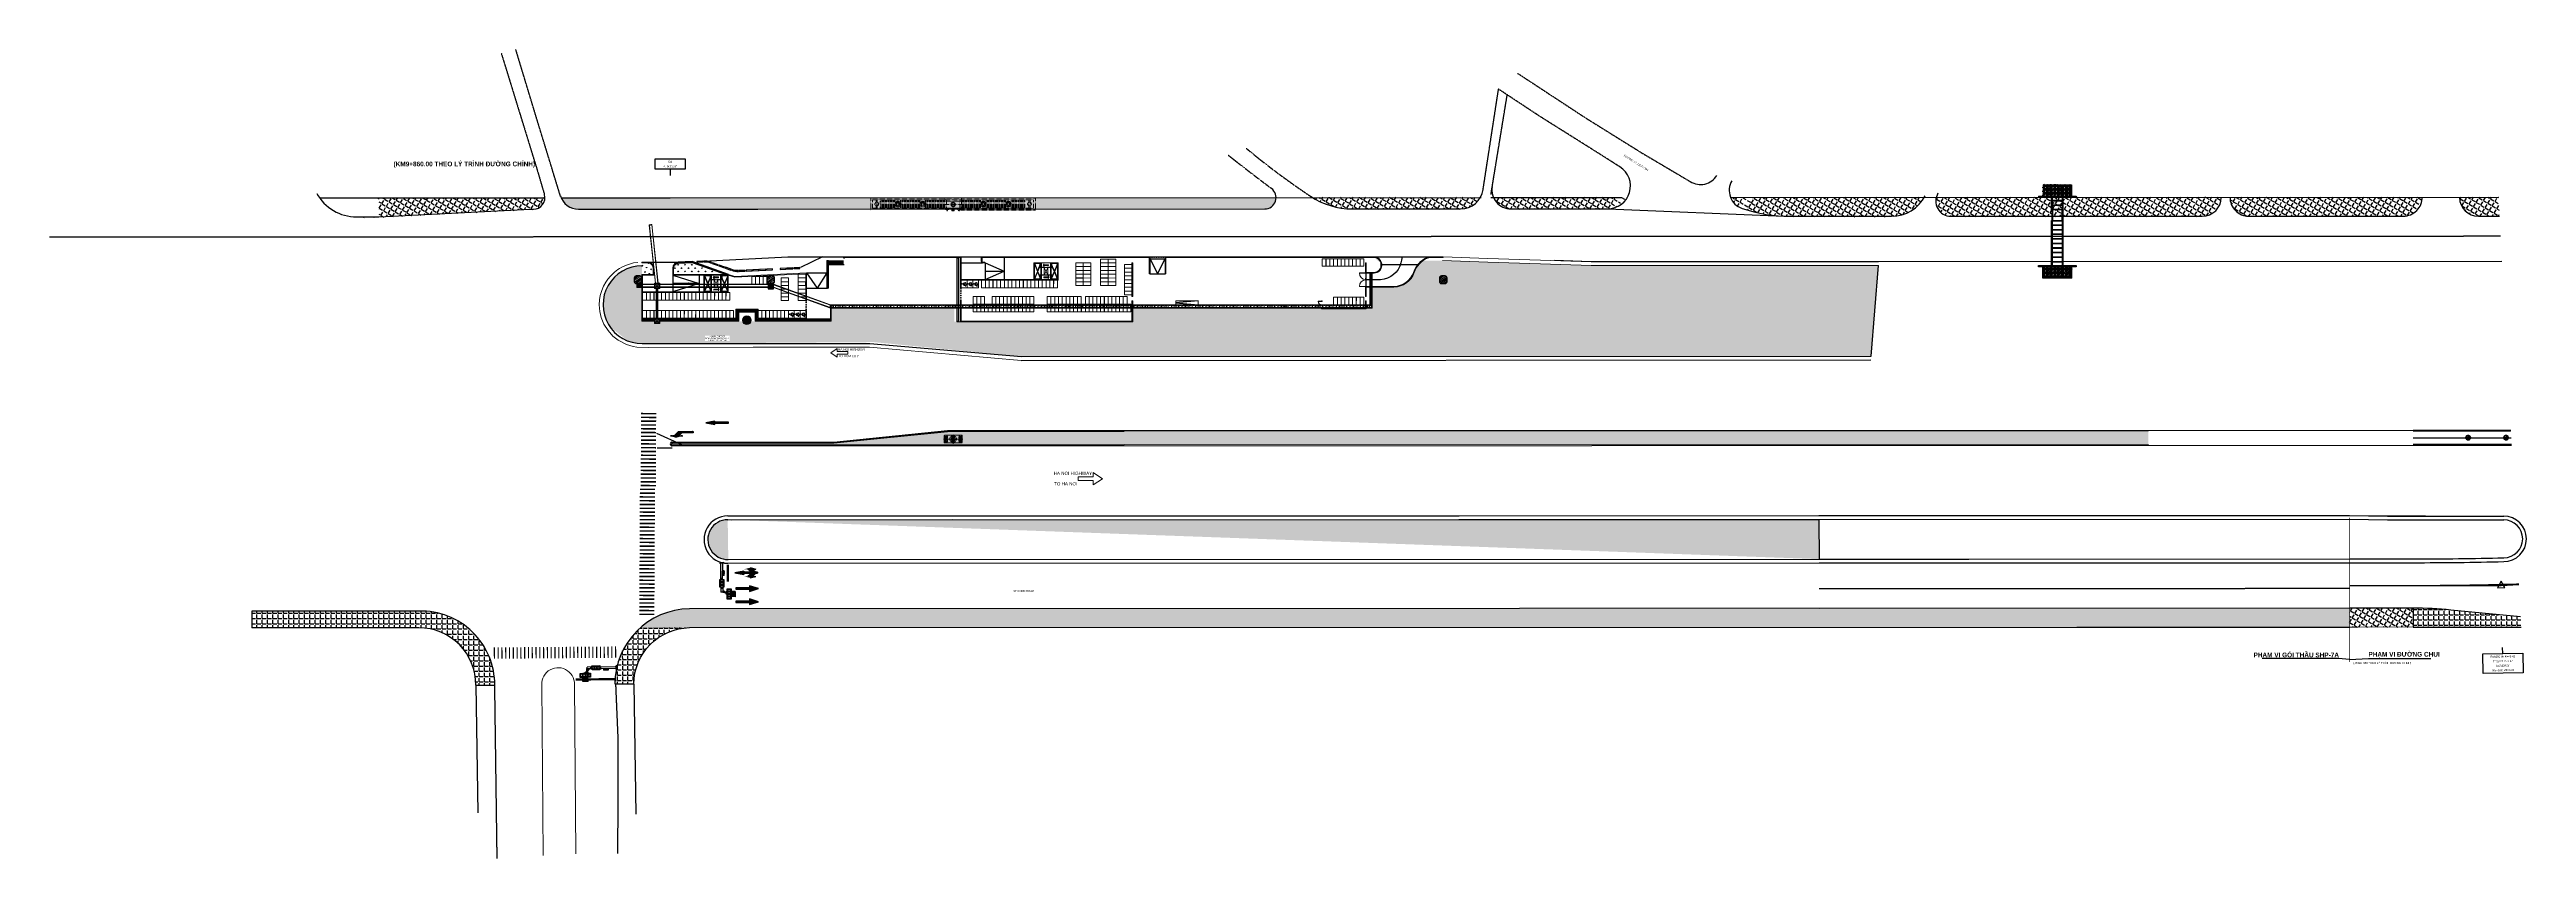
# Model space of a CAD drawing. Header units: millimetres. Extents: x -279082 to 374628, y -152794 to 60776.
import ezdxf
from ezdxf.enums import TextEntityAlignment as Align

# ---------------------------------------------------------------- set-up
doc = ezdxf.new("R2010")
doc.units = ezdxf.units.MM
doc.header["$LTSCALE"] = 10
for name, pattern in [('DASHED', [19.05, 12.7, -6.35]), ('HIGHTTECH PART-profile- REVISE1$0$X43H011$0$DASHED2', [4.5, 3, -1.5]), ('XREF-LSR PAVEMENT-HTP ONLY (Xref MB Ham rev10)$0$CENTER2', [1.125, 0.75, -0.125, 0.125, -0.125]), ('XREF-LSR PAVEMENT-HTP ONLY (Xref MB Ham rev10)$0$DASHDOT', [1, 0.5, -0.25, 0, -0.25]), ('XREF-LSR PAVEMENT-HTP ONLY (Xref MB Ham rev10)$0$DASHED', [0.75, 0.5, -0.25]), ('XREF-LSR PAVEMENT-HTP ONLY (Xref MB Ham rev10)$0$HIDDEN', [0.375, 0.25, -0.125]), ('XREF-LSR PAVEMENT-HTP ONLY (Xref MB Ham rev10)$0$RANH_BDDC', [2.5, 2, -0.5]), ('Xref-Pedestrian 2017-03-24$0$CENTER', [2, 1.25, -0.25, 0.25, -0.25]), ('Xref-Pedestrian 2017-03-24$0$DASHED2', [0.375, 0.25, -0.125]), ('Xref-Pedestrian 2017-03-24$0$PBGN 95101 95111 95121$0$X27H231$0$DASHED2', [4.5, 3, -1.5])]:
    doc.linetypes.add(name, pattern=pattern)
for name, color, linetype in [('00-Mepduong', 21, 'Continuous'), ('2', 2, 'Continuous'), ('3', 3, 'Continuous'), ('4', 4, 'DASHED'), ('7', 7, 'Continuous'), ('8', 8, 'Continuous'), ('DJ EJ PD', 160, 'Continuous'), ('Layer1', 6, 'Continuous'), ('Paint on road', 133, 'Continuous'), ('Pavement-level change', 255, 'Continuous'), ('Slope', 33, 'Continuous'), ('TEXT', 7, 'Continuous'), ('XREF-LSR PAVEMENT-HTP ONLY (Xref MB Ham rev10)$0$0-vach 7.3', 7, 'Continuous'), ('XREF-LSR PAVEMENT-HTP ONLY (Xref MB Ham rev10)$0$00-Mepduong', 3, 'Continuous'), ('XREF-LSR PAVEMENT-HTP ONLY (Xref MB Ham rev10)$0$1', 1, 'Continuous'), ('XREF-LSR PAVEMENT-HTP ONLY (Xref MB Ham rev10)$0$18.YTC', 8, 'Continuous'), ('XREF-LSR PAVEMENT-HTP ONLY (Xref MB Ham rev10)$0$19.DUONGDO', 1, 'XREF-LSR PAVEMENT-HTP ONLY (Xref MB Ham rev10)$0$CENTER2'), ('XREF-LSR PAVEMENT-HTP ONLY (Xref MB Ham rev10)$0$3', 3, 'Continuous'), ('XREF-LSR PAVEMENT-HTP ONLY (Xref MB Ham rev10)$0$4', 4, 'XREF-LSR PAVEMENT-HTP ONLY (Xref MB Ham rev10)$0$DASHED'), ('XREF-LSR PAVEMENT-HTP ONLY (Xref MB Ham rev10)$0$42.ANLAYER', 5, 'Continuous'), ('XREF-LSR PAVEMENT-HTP ONLY (Xref MB Ham rev10)$0$5', 5, 'Continuous'), ('XREF-LSR PAVEMENT-HTP ONLY (Xref MB Ham rev10)$0$6', 6, 'XREF-LSR PAVEMENT-HTP ONLY (Xref MB Ham rev10)$0$DASHDOT'), ('XREF-LSR PAVEMENT-HTP ONLY (Xref MB Ham rev10)$0$bhviahe', 40, 'Continuous'), ('XREF-LSR PAVEMENT-HTP ONLY (Xref MB Ham rev10)$0$BONG', 8, 'Continuous'), ('XREF-LSR PAVEMENT-HTP ONLY (Xref MB Ham rev10)$0$BR-MD Taluy', 8, 'Continuous'), ('XREF-LSR PAVEMENT-HTP ONLY (Xref MB Ham rev10)$0$Dim', 3, 'Continuous'), ('XREF-LSR PAVEMENT-HTP ONLY (Xref MB Ham rev10)$0$DUONGCU', 32, 'XREF-LSR PAVEMENT-HTP ONLY (Xref MB Ham rev10)$0$HIDDEN'), ('XREF-LSR PAVEMENT-HTP ONLY (Xref MB Ham rev10)$0$ENTPLINETUYEN', 1, 'Continuous'), ('XREF-LSR PAVEMENT-HTP ONLY (Xref MB Ham rev10)$0$GHICHU', 7, 'Continuous'), ('XREF-LSR PAVEMENT-HTP ONLY (Xref MB Ham rev10)$0$giaolo', 3, 'Continuous'), ('XREF-LSR PAVEMENT-HTP ONLY (Xref MB Ham rev10)$0$HA-VACH 1.14', 7, 'Continuous'), ('XREF-LSR PAVEMENT-HTP ONLY (Xref MB Ham rev10)$0$HA-VACH 1.18', 3, 'Continuous'), ('XREF-LSR PAVEMENT-HTP ONLY (Xref MB Ham rev10)$0$MEPLE', 5, 'Continuous'), ('XREF-LSR PAVEMENT-HTP ONLY (Xref MB Ham rev10)$0$MEPVH', 4, 'Continuous'), ('XREF-LSR PAVEMENT-HTP ONLY (Xref MB Ham rev10)$0$SONGHANHPHAI', 7, 'Continuous'), ('XREF-LSR PAVEMENT-HTP ONLY (Xref MB Ham rev10)$0$TCGT', 7, 'Continuous'), ('XREF-LSR PAVEMENT-HTP ONLY (Xref MB Ham rev10)$0$vach son', 7, 'Continuous'), ('XREF-LSR PAVEMENT-HTP ONLY (Xref MB Ham rev10)$0$VACHSON', 2, 'Continuous'), ('XREF-LSR PAVEMENT-HTP ONLY (Xref MB Ham rev10)$0$VIAHE', 8, 'Continuous'), ('XREF-LSR PAVEMENT-HTP ONLY (Xref MB Ham rev10)$0$Xreft VS duong chinh$0$ENTPLINETUYEN', 1, 'Continuous'), ('XREF-LSR PAVEMENT-HTP ONLY (Xref MB Ham rev10)$0$Zranhquihoach', 6, 'XREF-LSR PAVEMENT-HTP ONLY (Xref MB Ham rev10)$0$RANH_BDDC'), ('Xref-Pedestrian 2017-03-24$0$1', 1, 'Continuous')]:
    doc.layers.add(name, color=color, linetype=linetype)
for name, color, linetype, lineweight in [('1', 1, 'Continuous', 15), ('1.Fence Wall', 2, 'Continuous', 15), ('2.Crash Barrier', 4, 'Continuous', 15), ('ARC-PAKING-AR', 8, 'Continuous', 5), ('ARC-PARKING', 133, 'Continuous', 5), ('ARC-VIEW', 133, 'Continuous', 5), ('ARC_HATCH', 8, 'Continuous', 0), ('BOLLARD', 221, 'Continuous', 5), ('Concrete cut', 4, 'Continuous', 18), ('Concrete hide', 40, 'Continuous', 5), ('CONCRETE-VIEW', 50, 'Continuous', 9), ('Cong k.s ve', 5, 'Continuous', 0), ('CP2-CSA-FT-STTD-Ground level$0$ARC_FLOOR', 2, 'Continuous', 5), ('Dimension', 255, 'Continuous', 5), ('gate', 5, 'Continuous', 9), ('HATCH', 8, 'Continuous', 9), ('HTP-profile- REVISE1$0$8', 104, 'Continuous', 0), ('INSERT-HIDE', 153, 'HIGHTTECH PART-profile- REVISE1$0$X43H011$0$DASHED2', 9), ('Trench', 20, 'Continuous', 9), ('trench cover', 74, 'Continuous', 0), ('XREF-LSR PAVEMENT-HTP ONLY (Xref MB Ham rev10)$0$0-VACH 7.1', 7, 'Continuous', 18), ('XREF-LSR PAVEMENT-HTP ONLY (Xref MB Ham rev10)$0$2', 2, 'Continuous', 30), ('XREF-LSR PAVEMENT-HTP ONLY (Xref MB Ham rev10)$0$DaiPhanCach', 2, 'Continuous', 13), ('XREF-LSR PAVEMENT-HTP ONLY (Xref MB Ham rev10)$0$Xreft VS duong chinh$0$cay', 62, 'Continuous', 5), ('XREF-LSR PAVEMENT-HTP ONLY (Xref MB Ham rev10)$0$Xreft VS duong chinh$0$DaiPhanCach', 2, 'Continuous', 13), ('Xref-Pedestrian 2017-03-24$0$AXIS', 10, 'Xref-Pedestrian 2017-03-24$0$CENTER', 5), ('Xref-Pedestrian 2017-03-24$0$CON-HIDE', 50, 'Xref-Pedestrian 2017-03-24$0$DASHED2', 20), ('Xref-Pedestrian 2017-03-24$0$Hatch', 8, 'Continuous', 9), ('Xref-Pedestrian 2017-03-24$0$INSERT-HIDE', 153, 'Xref-Pedestrian 2017-03-24$0$PBGN 95101 95111 95121$0$X27H231$0$DASHED2', 9), ('Xref-Pedestrian 2017-03-24$0$PBGN 95101 95111 95121$0$X30H331$0$INSERT', 153, 'Continuous', 9)]:
    doc.layers.add(name, color=color, linetype=linetype, lineweight=lineweight)
doc.styles.add('2', font='vn_uni.shx', dxfattribs={"width": 0.7, "height": 0.656})
doc.styles.add('DIMTEXT', font='arial.ttf', dxfattribs={"height": 0.8})
doc.styles.add('Metro-Text', font='arial.ttf')
doc.styles.add('XREF-LSR PAVEMENT-HTP ONLY (Xref MB Ham rev10)$0$BR.vn_vni', font='vn_vni.shx', dxfattribs={"width": 0.7})
doc.styles.add('XREF-LSR PAVEMENT-HTP ONLY (Xref MB Ham rev10)$0$BR.VNI-Helve', font='', dxfattribs={"width": 0.85})
doc.styles.get('XREF-LSR PAVEMENT-HTP ONLY (Xref MB Ham rev10)$0$BR.VNI-Helve').set_extended_font_data('VNI-Helve', bold=True)
doc.dimstyles.new('XREF-LSR PAVEMENT-HTP ONLY (Xref MB Ham rev10)$0$(1000.00)500.00(m)', dxfattribs={"dimscale": 0.5, "dimtxt": 1.6, "dimasz": 1.5, "dimexe": 1, "dimexo": 0, "dimgap": 0.5, "dimtad": 1, "dimzin": 2, "dimdsep": 46, "dimtxsty": 'XREF-LSR PAVEMENT-HTP ONLY (Xref MB Ham rev10)$0$BR.vn_vni', "dimcen": 0, "dimdle": 1, "dimclrd": 8, "dimclre": 8, "dimclrt": 256, "dimadec": 0, "dimazin": 0, "dimtfac": 1, "dimtix": 1, "dimtofl": 0, "dimtmove": 0, "dimatfit": 3, "dimfxl": 1, "dimtolj": 1, "dimtzin": 0, "dimarcsym": 0})
pattern_1 = [(328.87812664, (-1145878905.5, -711158317.9), (710.6827497, 1177.0960153), [1000, -375]), (58.87812664, (-1145878905.5, -711158317.9), (-1177.0960153, 710.6827497), [1000, -375])]
pattern_2 = [(79.153137442, (-613505.34125, -1201272.718704), (2.1929989152516, 11.8402177242526), [0.134536, -13.3190880471]), (36.1100906658, (-613505.31593, -1201272.58657), (-9.7537010932874, -7.061537720837), [0.230868, -22.8559247612]), (343.650797016, (-613505.129414, -1201272.45051), (-14.2475294863944, 4.2435720253487), [0.162788, -16.1160325961]), (118.4140389438, (-613504.924896, -1201272.034853), (9.4868212434127, -17.6351984024999), [0.210238, -20.8135580416]), (143.9740041158, (-613505.024935, -1201271.84994), (10.4851501578104, -7.6851562227562), [0.206155, -20.4093731281]), (208.4140389438, (-613505.191663, -1201271.72869), (17.6351984024999, 9.4868212434127), [0.210238, -20.8135580416]), (248.8345904045, (-613505.376574, -1201271.82873), (5.9553782438356, 15.2818019216599), [0.278029, -27.5248485489]), (283.3956783127, (-613505.47696, -1201272.088004), (5.3856750232182, -22.4498219267834), [0.262488, -25.9863214968]), (332.5699155528, (-613505.41615, -1201272.34335), (13.5699957031733, -6.9896506791011), [0.21095, -20.8840731097]), (26.376708247, (-613505.228914, -1201272.44053), (-9.9320704193097, -4.8325952847174), [0.240832, -11.8007625788]), (73.5377877358, (-613505.013155, -1201272.333534), (4.5823389169594, 15.6205688132705), [0.311448, -30.8333750048]), (349.954424772, (-613505.77741, -1201272.53826), (9.0941390705, -1.5154651320305), [0.106301, -10.5238448127]), (22.6095843278, (-613505.67274, -1201272.5568), (-12.1610128554292, -5.0109646107397), [0.202237, -20.02151141616]), (76.14034994, (-613505.48604, -1201272.47905), (-0.51713621763, 0.85590310924), [0.141421, -1.2727925624]), (54.338940452, (-613505.36407, -1201272.54556), (-3.245243110951, -4.297487306651), [0.076158, -7.5396151059]), (142.941759424, (-613505.31968, -1201272.48368), (2.407311762142, -2.050573110098), [0.107703, -5.2774618071]), (242.10410647, (-613505.40563, -1201272.41878), (-1.533436892465, -3.263214871385), [0.174929, -5.65602289485]), (12.705401115, (-613505.48747, -1201272.57338), (-2.22894243612, -0.17836932602), [0.126491, -3.0357866602]), (227.529890272, (-613504.82325, -1201272.183744), (-7.007622439535, -7.739071504058), [0.1772, -17.5428451467]), (281.4865258797, (-613504.9429, -1201272.31445), (-2.264885956988, 11.4834790722116), [0.148661, -14.7174077473]), (144.338940452, (-613505.38404, -1201272.74456), (4.297487306651, -3.245243110951), [0.152315, -7.4634581059]), (194.750809604, (-613505.507795, -1201272.65576), (10.110439745332, 2.603652848598), [0.1772, -17.5428451467]), (190.584304718, (-613505.14388, -1201271.65308), (5.313787981482, 0.873874869677), [0.17088, -8.3731237453]), (145.915490507, (-613505.31185, -1201271.68447), (9.9680139401776, -6.829253113513), [0.143178, -14.1746430633]), (277.941759424, (-613505.90974, -1201271.89383), (0.873874869677, -5.313787981482), [0.152315, -7.4634581059]), (228.494374574, (-613505.88869, -1201272.044684), (9.0581955496324, 10.1463832661998), [0.167631, -16.59542361424]), (280.584304718, (-613505.49034, -1201271.64043), (-0.873874869677, 5.313787981482), [0.08544, -8.4585637453]), (312.450282412, (-613505.85838, -1201271.8628), (2.924447979775, -2.90647621934), [0.05099, -5.0480295136]), (17.10410647, (-613505.82397, -1201271.90042), (-3.084845545363, -0.695505543655), [0.206155, -3.9169506256]), (37.1493558948, (-613505.62693, -1201271.83979), (-8.0418948748008, -6.0272652855714), [0.19105, -18.91392317454]), (154.830417464, (-613505.45217, -1201272.34175), (1.89017554451, -1.194670000854), [0.144222, -3.4613292755]), (204.2975765248, (-613505.582696, -1201272.28041), (-15.5846252924026, -7.0795094812709), [0.251794, -24.927562624]), (272.085745839, (-613505.81219, -1201272.38402), (-0.196341086456, 8.0598666352346), [0.102956, -10.192674141]), (301.14034994, (-613505.8084, -1201272.4869), (1.3730393269, -0.3387668916), [0.06, -0.94]), (331.396787102, (-613505.5943, -1201271.85513), (-7.043565960403, 3.9227768941723), [0.138924, -13.75351998945]), (259.153137442, (-613505.47233, -1201271.921636), (-2.1929989152516, -11.8402177242526), [0.269072, -13.1845520471]), (211.14034994, (-613505.523, -1201272.1859), (-0.3387668916, -1.3730393269), [0.26, -0.74]), (176.445196407, (-613505.7455, -1201272.320356), (-12.1789846158632, 0.8199595883752), [0.158114, -15.65327430084]), (105.194954037, (-613505.90331, -1201272.31055), (-1.212641761288, 3.940748654606), [0.145602, -7.1345078893]), (58.7863253018, (-613505.94147, -1201272.17004), (11.0907968992956, 18.3846192274568), [0.237065, -23.46947418226]), (26.5664286778, (-613505.818616, -1201271.967293), (11.6438766377963, 5.8668677199831), [0.250799, -24.829073408])]
pattern_3 = [(58.86453169, (-1145878905.5, -711158317.9), (-479.2541705, 1941.7300116), [375, -2453.427126]), (13.86453169, (-1145878905.5, -711158318), (-479.2541706, 1941.730012), [375, -1625]), (103.86453169, (-1145878905.5, -711158318), (-1941.730012, -479.2541706), [375, -1625])]
pattern_4 = [(0.05525, (-749341.6, -80255.1), (-1.326, 1374.9994), [1000, -375]), (90.05525, (-749341.6, -80255.1), (-1374.9994, -1.326), [1000, -375])]
pattern_5 = [(45, (14.01851, 100.79559), (-0.03367596, 0.03367596), [])]
pattern_6 = [(45, (14.01851, 99.99527), (-0.03367596, 0.03367596), [])]
pattern_7 = [(76.121874, (-40.281164, 93.83955), (-0.046234737, 0.01142321), [])]
pattern_8 = [(76.121874, (-39.86751, 93.15442), (-0.046234737, 0.01142321), [])]
pattern_9 = [(3e-11, (-10604.326, -210151.956), (39.6875, 79.375), [0, -79.375])]
pattern_10 = [(90, (-10604.33, -2e-06), (-95.25, -5e-11), [])]
pattern_11 = [(90, (-10604.326, -37529.94), (-79.375, 39.6875), [0, -79.375])]

# ---------------------------------------------------------------- blocks, each defined once
blk = doc.blocks.new('Xref-Pedestrian 2017-03-24$0$A$C6FCE372C')
at = {"layer": 'Xref-Pedestrian 2017-03-24$0$Hatch'}
h = blk.add_hatch(dxfattribs=at)
h.set_pattern_fill('STEEL', color=256, scale=5, angle=90)
h.set_pattern_definition([(135, (7425353.943, -8933486.409), (-11.225320151, -11.225320151), []), (135, (7425346.005, -8933486.409), (-11.225320151, -11.225320151), [])])
edge = h.paths.add_edge_path()
edge.add_arc((-500, 0), 30, 0, 360)
h = blk.add_hatch(dxfattribs=at)
h.set_pattern_fill('STEEL', color=256, scale=5, angle=90)
h.set_pattern_definition([(135, (7426353.943, -8933486.409), (-11.225320151, -11.225320151), []), (135, (7426346.005, -8933486.409), (-11.225320151, -11.225320151), [])])
edge = h.paths.add_edge_path()
edge.add_arc((500, 0), 30, 0, 360)
at = {"layer": 'Xref-Pedestrian 2017-03-24$0$AXIS'}
for p, q in [((1238, 0), (-1238, 0)), ((-920, 1800), (-80, 1800)), ((-500, 1380), (-500, 2220)), ((0, 2524), (0, -2524)), ((80, 1800), (920, 1800)), ((500, 1380), (500, 2220)), ((-920, -1800), (-80, -1800)), ((-500, -2220), (-500, -1380)), ((80, -1800), (920, -1800)), ((500, -2220), (500, -1380))]:
    blk.add_line(p, q, dxfattribs=at)
at = {"layer": 'Xref-Pedestrian 2017-03-24$0$CON-HIDE'}
for points in [[(-1000, -2350), (-1000, 2350), (1000, 2350), (1000, -2350)], [(-1000, -2250), (-1000, 2250), (1000, 2250), (1000, -2250)]]:
    blk.add_lwpolyline(points, close=True, dxfattribs=at)
blk.add_circle((0, 0), 550, dxfattribs=at)
blk.add_open_spline([(-850, 0), (-850, -149), (-775, -448), (-457, -791), (0, -923), (457, -791), (775, -448), (887, 0), (775, 448), (457, 791), (0, 923), (-457, 791), (-775, 448), (-850, 149), (-850, 0)], degree=3, knots=[0, 0, 0, 0, 441.8346372, 889.413155, 1342.6094331, 1795.8057111, 2243.3842289, 2685.2188661, 3127.0535033, 3574.6320211, 4027.8282992, 4481.0245773, 4928.603095, 5370.4377322, 5370.4377322, 5370.4377322, 5370.4377322], dxfattribs=at)
at = {"layer": 'Xref-Pedestrian 2017-03-24$0$INSERT-HIDE'}
for points in [[(-250, 1525), (-250, 2075), (-750, 2075), (-750, 1525)], [(-350, 1625), (-350, 1975), (-650, 1975), (-650, 1625)], [(750, 1525), (750, 2075), (250, 2075), (250, 1525)], [(650, 1625), (650, 1975), (350, 1975), (350, 1625)], [(-250, -2075), (-250, -1525), (-750, -1525), (-750, -2075)], [(-350, -1975), (-350, -1625), (-650, -1625), (-650, -1975)], [(750, -2075), (750, -1525), (250, -1525), (250, -2075)], [(650, -1975), (650, -1625), (350, -1625), (350, -1975)]]:
    blk.add_lwpolyline(points, close=True, dxfattribs=at)
at = {"layer": 'Xref-Pedestrian 2017-03-24$0$PBGN 95101 95111 95121$0$X30H331$0$INSERT'}
for points in [[(-800, -300), (-800, 300), (-200, 300), (-200, -300)], [(200, -300), (200, 300), (800, 300), (800, -300)]]:
    blk.add_lwpolyline(points, close=True, dxfattribs=at)
for points in [[(465, -37, -1), (465, 37), (535, 37, -1), (535, -37)], [(465, -32, -1), (465, 32), (535, 32, -1), (535, -32)]]:
    blk.add_lwpolyline(points, format="xyb", close=True, dxfattribs=at)
for centre in [(-500, 0), (500, 0)]:
    blk.add_circle(centre, 30, dxfattribs=at)
blk = doc.blocks.new('XREF-LSR PAVEMENT-HTP ONLY (Xref MB Ham rev10)$0$Xreft VS duong chinh$0$cay')
at = {"layer": 'XREF-LSR PAVEMENT-HTP ONLY (Xref MB Ham rev10)$0$Xreft VS duong chinh$0$cay'}
blk.add_line((0.08, -0.01), (0.69, -0.04), dxfattribs=at)
blk.add_circle((0, 0), 0.08, dxfattribs=at)
at = {"layer": 'XREF-LSR PAVEMENT-HTP ONLY (Xref MB Ham rev10)$0$Xreft VS duong chinh$0$cay', "extrusion": (0, 0, -1)}
for centre, major_axis, ratio, start_param, end_param in [((-0.64, 0.25), (-0.178, 0.178), 1, 3.606648, 4.213398), ((-0.24, -0.94), (0.763, 0.763), 1, -1.233363, -0.65968), ((-0.59, 0.26), (-0.115, 0.115), 1, 3.897196, 4.663542), ((-0.13, -0.43), (-0.446, 0.446), 1, 5.958648, 6.57836), ((-0.57, -0.02), (0.179, 0.179), 1, -1.238442, -0.587674), ((-0.53, -0.34), (0.365, 0.365), 1, -1.077555, -0.587034), ((-0.12, 0.8), (-0.494, 0.494), 1, 4.262398, 4.74933), ((-0.45, -0.11), (0.328, 0.328), 1, -1.162529, -0.587108), ((-0.56, -0.19), (0.418, 0.418), 1, -0.815106, 0.002544), ((0.09, 0.76), (-0.493, 0.493), 1, 4.394883, 5.040224), ((-0.23, 0.6), (0.194, 0.194), 1, 2.971927, 3.615152), ((-0.47, 0.23), (0.221, 0.221), 1, -0.727442, 0.084899), ((-0.04, 0.52), (-0.23, 0.23), 1, 4.897177, 5.783328), ((-0.32, 0.02), (0.0358, 0.0358), 1, 2.356194489160029, 8.639379796339615), ((-0.78, 0), (-0.546, 0.546), 1, 1.42714, 2.047013), ((-0.27, 0.24), (0.0294, 0.0294), 1, 2.356194487861484, 8.639379795041071), ((0.91, 0.77), (1.16, 0.3), 0.990151, 2.759484, 3.290706), ((0.06, 0.5), (-0.168, 0.168), 1, 5.415328, 6.466215), ((0.32, 0.39), (0.3, 0.3), 1, 3.934715, 4.729919), ((0.53, 0.08), (-0.418, 0.418), 1, 5.493579, 6.6701), ((-0.39, 0.47), (-0.287, 0.287), 1, 1.757096, 2.615466), ((0.56, -0.27), (0.686, 0.686), 1, -1.396854, -1.110964), ((0.44, -0.98), (-0.993, 0.993), 1, 0.462986, 0.861153), ((-0.07, 0.63), (-0.107, 0.107), 1, 1.861283, 2.641601), ((0.19, 0.24), (-0.0569, 0.0569), 1, 3.926991, 10.210176), ((-0.53, 0.75), (0.491, 0.491), 1, 0.89884, 1.14987), ((0.19, 0.11), (-0.0186, 0.0186), 1, 3.926991, 10.210176), ((-0.24, 0.56), (0.498, 0.498), 1, 0.838154, 1.735814), ((0.02, 0.68), (-0.228, 0.228), 1, 2.591988, 3.431947), ((0.08, 0.48), (0.364, 0.364), 1, 0.999204, 2.130813), ((-0.18, 0.56), (0.314, 0.314), 1, 0.592347, 1.021869), ((0.4, 0.01), (-0.337, 0.337), 1, 0.49615, 0.927367), ((0.14, 0.62), (-0.188, 0.188), 1, 2.587963, 3.273479), ((0.51, -0.57), (-0.532, 0.532), 1, 0.545842, 1.024955), ((0.38, 0.5), (-0.374, 0.374), 1, 3.310329, 3.98864), ((0.56, -0.06), (-0.269, 0.269), 1, 0.380064, 0.909649), ((0.47, -0.62), (0.499, 0.499), 1, -0.8788, -0.483549), ((0.48, 0.36), (0.133, 0.133), 1, 1.42245, 2.181157), ((-0.26, 0.22), (0.351, 0.351), 1, 2.344339, 3.425241), ((-0.66, -0.68), (0.364, 0.364), 1, -0.841243, -0.575827), ((-0.38, 0.25), (0.385, 0.385), 1, 2.156549, 2.950637), ((-0.48, 0.02), (-0.256, 0.256), 1, 4.008511, 4.374594), ((-0.7, 0.84), (0.843, 0.843), 1, 1.826928, 2.289711), ((-0.49, -0.02), (0.307, 0.307), 1, 1.928782, 2.493317), ((-0.28, -0.51), (-0.166, 0.166), 1, 5.543256, 6.391306), ((0.4, -0.63), (0.586, 0.586), 1, 3.997141, 4.322242), ((-0.74, -0.07), (-0.455, 0.455), 1, 2.697982, 3.323053), ((0.35, -0.61), (0.491, 0.491), 1, 3.914074, 4.448964), ((-0.36, -0.46), (0.148, 0.148), 1, 0.919286, 2.05204), ((0.84, -0.58), (0.716, 0.716), 1, 3.817448, 4.450821), ((-0.15, -0.14), (-0.0285, 0.0285), 1, 3.926991, 10.210176), ((0.27, -0.37), (-0.306, 0.306), 1, 4.618939, 5.380548), ((1.06, 0.66), (-1.07, 1.07), 1, 4.462202, 4.828493), ((-0.68, -0.43), (-0.447, 0.447), 1, 2.214232, 2.779727), ((-0.29, -0.49), (-0.226, 0.226), 1, 2.208375, 3.103551), ((0.28, -0.4), (-0.214, 0.214), 1, 4.299111, 4.953368), ((0.27, 0.36), (0.596, 0.596), 1, 2.034826, 2.631283), ((-0.16, -0.62), (-0.162, 0.162), 1, 2.312599, 2.762664), ((-0.41, -0.56), (0.392, 0.392), 1, 0.728522, 1.03346), ((0.34, 0.34), (-0.641, 0.641), 1, 3.853482, 4.126608), ((-0.34, -0.61), (0.583, 0.583), 1, -0.034056, 0.658806), ((0.31, -0.27), (-0.0285, 0.0285), 1, 3.926991, 10.210176), ((-0.17, -0.84), (0.681, 0.681), 1, -0.246675, 0.180809), ((-0.24, -0.31), (0.472, 0.472), 1, 0.791419, 1.222163), ((0.68, 1.6), (1.32, 1.32), 1, 2.369965, 2.504425), ((0.59, 0.28), (-0.446, 0.446), 1, 3.905693, 4.154697), ((0.49, 0.28), (0.295, 0.295), 1, 1.876464, 2.373211), ((0.58, 0.2), (-0.266, 0.266), 1, 3.673683, 4.076101)]:
    blk.add_ellipse(centre, major_axis=major_axis, ratio=ratio, start_param=start_param, end_param=end_param, dxfattribs=at)
blk = doc.blocks.new('XREF-LSR PAVEMENT-HTP ONLY (Xref MB Ham rev10)$0$mbch25')
at = {"layer": 'XREF-LSR PAVEMENT-HTP ONLY (Xref MB Ham rev10)$0$4', "ltscale": 50}
for p, q in [((-120, 139), (-120, 150)), ((0, 150), (-120, 150)), ((-120, 139), (-120, 150)), ((-120, 150), (-120, 139)), ((-110, 138), (-120, 139)), ((-110, 138), (-120, 139)), ((-120, 139), (-110, 138)), ((-110, 125), (-110, 138)), ((-110, 138), (-110, 125)), ((-110, 125), (-110, -125)), ((-110, 125), (10, 125)), ((-110, 125), (-110, -125)), ((0, 138), (0, 150)), ((0, 150), (0, 138)), ((0, 138), (0, -138)), ((0, 138), (10, 137)), ((0, 138), (10, 137)), ((10, 137), (10, 125)), ((-110, -137), (-120, -138)), ((-120, -138), (-110, -137)), ((-120, -138), (-120, -150)), ((-120, -150), (-120, -138)), ((0, -150), (-120, -150)), ((10, -125), (-110, -125)), ((-110, -125), (-110, -137)), ((-110, -137), (-110, -125)), ((0, -137), (10, -136)), ((0, -150), (0, -138)), ((10, -136), (10, -125))]:
    blk.add_line(p, q, dxfattribs=at)
blk = doc.blocks.new('XREF-LSR PAVEMENT-HTP ONLY (Xref MB Ham rev10)$0$congdtc')
at = {"ltscale": 2}
blk.add_lwpolyline([(-3, 0), (-3, -3), (0, -3), (0, 0)], close=True, dxfattribs=at)
for points in [[(-0.25, -3), (-0.25, 0)], [(-2.75, 0), (-2.75, -3)]]:
    blk.add_lwpolyline(points, dxfattribs=at)
blk = doc.blocks.new('XREF-LSR PAVEMENT-HTP ONLY (Xref MB Ham rev10)$0$CONGNGANG SO 1')
at = {"layer": 'XREF-LSR PAVEMENT-HTP ONLY (Xref MB Ham rev10)$0$5'}
h = blk.add_hatch(dxfattribs=at)
h.set_pattern_fill('GRAVEL', color=256, angle=-148.85965)
h.set_pattern_definition(pattern_2)
h.paths.add_polyline_path([(-3.79, 13.56), (-5.73, 12.39), (-4.18, 9.82), (-4.18, 9.82), (-2.24, 10.99)])
h.paths.add_polyline_path([(-5.73, 12.39), (-8.3, 10.84), (-6.75, 8.27), (-4.18, 9.82)])
h.paths.add_polyline_path([(-8.3, 10.84), (-10.24, 9.67), (-8.69, 7.1), (-6.75, 8.27)])
h = blk.add_hatch(dxfattribs=at)
h.set_pattern_fill('ANSI31', color=256, scale=0.5, angle=-148.88201)
h.set_pattern_definition([(256.1179871815, (-90135.09429, 1347195.821916), (0.0606744906164, -0.014995205515), [])])
h.paths.add_polyline_path([(-4.03, 9.57), (-1.03, 11.38), (-1.19, 11.63), (-4.18, 9.82)])
h.paths.add_polyline_path([(-4.24, 9.44), (-4.03, 9.57), (-4.18, 9.82), (-4.4, 9.69)])
h.paths.add_polyline_path([(-5.31, 8.79), (-4.24, 9.44), (-4.4, 9.69), (-5.47, 9.05)])
h.paths.add_polyline_path([(-6.38, 8.15), (-5.31, 8.79), (-5.47, 9.05), (-6.54, 8.4)])
h.paths.add_polyline_path([(-6.59, 8.02), (-6.38, 8.15), (-6.54, 8.4), (-6.75, 8.27)])
h.paths.add_polyline_path([(-9.59, 6.21), (-6.59, 8.02), (-6.75, 8.27), (-9.75, 6.46)])
h = blk.add_hatch(dxfattribs=at)
h.set_pattern_fill('GRAVEL', color=256, angle=-148.85965)
h.set_pattern_definition(pattern_2)
h.paths.add_polyline_path([(7.46, -4.92), (5.46, -6.13), (7.01, -8.7), (9.01, -7.49)])
h.paths.add_polyline_path([(2.89, -7.68), (0.89, -8.89), (2.44, -11.46), (4.44, -10.25)])
h.paths.add_polyline_path([(5.46, -6.13), (2.89, -7.68), (4.44, -10.25), (7.01, -8.7)])
at = {"layer": 'XREF-LSR PAVEMENT-HTP ONLY (Xref MB Ham rev10)$0$BONG'}
h = blk.add_hatch(dxfattribs=at)
h.set_pattern_fill('ANSI31', color=256, angle=31.11799)
h.set_pattern_definition([(76.117987188, (90059.18919, -1347237.75896), (-0.121348981236, 0.029990411017), [])])
edge = h.paths.add_edge_path()
edge.add_line((8.3, -4.07), (-0.26, -9.24))
edge.add_line((8.3, -4.07), (8.45, -4.32))
edge.add_line((8.45, -4.32), (-0.11, -9.49))
edge.add_line((-0.11, -9.49), (-0.26, -9.24))
for p, q in [((-10.24, 9.67), (-3.79, 13.56)), ((-3.8, 13.56), (-2.24, 11)), ((-10.24, 9.67), (-8.69, 7.1)), ((-9.75, 6.46), (-1.19, 11.63)), ((-9.59, 6.21), (-1.03, 11.38)), ((-8.3, 10.84), (-6.59, 8.02)), ((-5.73, 12.39), (-4.03, 9.57)), ((-1.19, 11.63), (-1.03, 11.38)), ((-9.75, 6.46), (-9.59, 6.21)), ((8.45, -4.32), (-0.11, -9.49)), ((7.01, -8.7), (5.46, -6.13)), ((9.01, -7.49), (7.46, -4.92)), ((8.45, -4.32), (8.3, -4.07)), ((-0.11, -9.49), (-0.26, -9.24)), ((2.44, -11.46), (0.89, -8.89)), ((9.01, -7.49), (2.44, -11.46)), ((4.44, -10.25), (2.89, -7.68))]:
    blk.add_line(p, q)
blk.add_lwpolyline([(-0.26, -9.24), (8.3, -4.07), (8.45, -4.32), (-0.11, -9.49)], close=True)
at = {"xscale": 0.01, "yscale": 0.01, "zscale": 0.01, "rotation": 301.1403499307511}
for p in [(-4.85, 8.02), (-4.22, 6.98), (-3.59, 5.95), (-1.51, 2.5), (-0.88, 1.46), (-0.26, 0.43), (0.37, -0.61), (0.99, -1.64), (1.62, -2.68), (2.24, -3.71), (2.87, -4.75), (3.49, -5.79), (4.12, -6.82)]:
    blk.add_blockref('XREF-LSR PAVEMENT-HTP ONLY (Xref MB Ham rev10)$0$mbch25', p, dxfattribs=at)
at = {"rotation": 211.1403499314548}
blk.add_blockref('XREF-LSR PAVEMENT-HTP ONLY (Xref MB Ham rev10)$0$congdtc', (-3.36, 2.67), dxfattribs=at)
blk = doc.blocks.new('XREF-LSR PAVEMENT-HTP ONLY (Xref MB Ham rev10)$0$VS-26-3')
at = {"layer": 'XREF-LSR PAVEMENT-HTP ONLY (Xref MB Ham rev10)$0$HA-VACH 1.18'}
h = blk.add_hatch(dxfattribs=at)
h.set_pattern_fill('ANSI31', color=256, scale=0.1, style=0)
h.set_pattern_definition([(45, (-613759.675831, -1201175.80316), (-0.00883883476483, 0.00883883476483), [])])
h.paths.add_polyline_path([(3.9, 0.15), (0, 0.15), (0, -0.15), (3, -0.15), (3.8, -0.95), (2.9, -0.95), (4.4, -1.35), (6, -0.95), (5, -0.95)])
blk.add_lwpolyline([(3.8, -0.95), (2.9, -0.95), (4.4, -1.35), (6, -0.95), (5, -0.95), (3.9, 0.15), (0, 0.15), (0, -0.15), (3, -0.15)], close=True, dxfattribs=at)
blk = doc.blocks.new('XREF-LSR PAVEMENT-HTP ONLY (Xref MB Ham rev10)$0$VS26')
at = {"layer": 'XREF-LSR PAVEMENT-HTP ONLY (Xref MB Ham rev10)$0$HA-VACH 1.18'}
h = blk.add_hatch(dxfattribs=at)
h.set_pattern_fill('ANSI31', color=256, scale=0.1, style=0)
h.set_pattern_definition([(45, (-272.066786, -53.267737), (-0.00883883476, 0.00883883476), [])])
h.paths.add_polyline_path([(6, 0), (3.6, 0.45), (3.6, 0.15), (0, 0.15), (0, -0.15), (3.6, -0.15), (3.6, -0.45)])
blk.add_lwpolyline([(3.6, 0.45), (3.6, 0.15), (0, 0.15), (0, -0.15), (3.6, -0.15), (3.6, -0.45), (6, 0)], close=True, dxfattribs=at)
blk = doc.blocks.new('XREF-LSR PAVEMENT-HTP ONLY (Xref MB Ham rev10)$0$tu')
at = {"layer": 'XREF-LSR PAVEMENT-HTP ONLY (Xref MB Ham rev10)$0$3'}
for points in [[(25.1, 11.8), (24.9, 10.9), (25.1, 10.9), (25.1, 9.6), (25.2, 9.6), (25.2, 10.9), (25.3, 10.9)], [(27.3, 11.8), (27.1, 10.9), (27.2, 10.9), (27.2, 9.6), (27.3, 9.6), (27.3, 10.9), (27.4, 10.9)]]:
    blk.add_hatch(color=256, dxfattribs=at).paths.add_polyline_path(points)
at = {"layer": 'XREF-LSR PAVEMENT-HTP ONLY (Xref MB Ham rev10)$0$2', "ltscale": 10}
for p, q in [((23, 2), (24.9, 4.7)), ((24, 4.9), (24, 5.6)), ((26.2, 4.8), (24, 4.9)), ((24.1, 12.4), (28.4, 12.3)), ((24.5, 2), (25.3, 4.7)), ((25.3, 4.7), (24.9, 4.7)), ((26.2, 5.6), (26.2, 4.8))]:
    blk.add_line(p, q, dxfattribs=at)
at = {"layer": 'XREF-LSR PAVEMENT-HTP ONLY (Xref MB Ham rev10)$0$2'}
for p, q in [((28.3, 9), (30.5, 9)), ((30.5, 5.6), (28.3, 5.6)), ((30.5, 9), (30.5, 5.6))]:
    blk.add_line(p, q, dxfattribs=at)
blk.add_ellipse((29.4, 7.3), major_axis=(0.01, 1.21), ratio=0.666112, start_param=3.141593, end_param=9.424778, dxfattribs=at)
at = {"layer": 'XREF-LSR PAVEMENT-HTP ONLY (Xref MB Ham rev10)$0$3'}
for p, q in [((25.1, 11.8), (24.9, 10.9)), ((24.9, 10.9), (25.1, 10.9)), ((25.3, 10.9), (25.1, 11.8)), ((25.1, 10.9), (25.1, 9.6)), ((25.1, 9.6), (25.2, 9.6)), ((25.2, 9.6), (25.2, 10.9)), ((25.2, 10.9), (25.3, 10.9)), ((27.3, 11.8), (27.1, 10.9)), ((27.1, 10.9), (27.2, 10.9)), ((27.2, 10.9), (27.2, 9.6)), ((27.2, 9.6), (27.3, 9.6)), ((27.4, 10.9), (27.3, 11.8)), ((27.3, 9.6), (27.3, 10.9)), ((27.3, 10.9), (27.4, 10.9))]:
    blk.add_line(p, q, dxfattribs=at)
at = {"layer": 'XREF-LSR PAVEMENT-HTP ONLY (Xref MB Ham rev10)$0$TCGT'}
for p, q in [((0.2, 0.7), (0.1, -0.5)), ((0.1, -0.5), (1.1, 0.7)), ((0.2, 3.3), (1.1, 2.1)), ((0.2, 0.7), (0.2, 3.3)), ((14.2, 2), (0.2, 2.1)), ((0.2, 1.4), (1.1, 1.4)), ((14.2, 0.6), (0.2, 0.7)), ((7, 3.3), (7, 2.1)), ((10.8, 3.3), (7, 3.3)), ((10.8, 2.4), (7, 2.5)), ((10.8, 3.3), (10.8, 2)), ((14.2, 2), (12.9, 2)), ((14.2, 0.6), (12.9, 0.6)), ((13.3, 1.5), (13.3, 1.1)), ((13.8, 1.5), (13.3, 1.5)), ((13.8, 1.1), (13.3, 1.1)), ((13.8, 1.5), (14.2, 1.8)), ((13.8, 1.5), (13.8, 1.1)), ((13.8, 1.1), (14.2, 0.8)), ((14.2, -0.4), (14.2, 3)), ((14.2, 3), (20.6, 3)), ((16.4, 3), (16.3, -0.4)), ((18.5, 3), (18.5, -0.4)), ((20.6, 3), (20.6, -0.4)), ((20.6, 2), (24.5, 2)), ((21.1, 1.5), (20.6, 1.7)), ((21.1, 1), (20.6, 0.8)), ((20.6, 0.5), (24.5, 0.5)), ((21.1, 1.5), (21.1, 1)), ((21.1, 1.5), (21.5, 1.5)), ((21.1, 1), (21.5, 1)), ((21.5, 1.5), (21.5, 1)), ((21.9, 5.6), (21.9, 9)), ((21.9, 9), (28.3, 9)), ((28.3, 5.6), (21.9, 5.6)), ((24.1, 9), (24, 5.6)), ((24.1, 12.4), (24.1, 9)), ((25.3, 4.7), (24.5, 0.5)), ((24.5, 2), (24.5, 0.5)), ((26.2, 12.4), (26.2, 9)), ((26.2, 9), (26.2, 5.6)), ((28.4, 12.3), (28.3, 9)), ((28.3, 9), (28.3, 5.6)), ((20.6, -0.4), (14.2, -0.4))]:
    blk.add_line(p, q, dxfattribs=at)
for centre, major_axis, ratio, start_param, end_param in [((7.8, 2.9), (0, 0.395), 0.940182, 4.70662, 10.989805), ((8.9, 2.9), (0, 0.395), 0.940182, 4.70662, 10.989805), ((10, 2.8), (0, 0.395), 0.940182, 4.70662, 10.989805), ((15.3, 1.3), (0.01, 1.21), 0.666112, 3.141593, 9.424778), ((17.4, 1.3), (0.01, 1.21), 0.666112, 3.141593, 9.424778), ((19.6, 1.3), (0.01, 1.21), 0.666112, 3.141593, 9.424778), ((23, 7.3), (0.01, 1.21), 0.666112, 3.141593, 9.424778), ((25.1, 10.7), (0.01, 1.21), 0.666112, 3.141593, 9.424778), ((25.1, 7.3), (0.01, 1.21), 0.666112, 3.141593, 9.424778), ((27.3, 7.3), (0.01, 1.21), 0.666112, 3.141593, 9.424778), ((27.3, 10.7), (0.01, 1.21), 0.666112, 3.141593, 9.424778)]:
    blk.add_ellipse(centre, major_axis=major_axis, ratio=ratio, start_param=start_param, end_param=end_param, dxfattribs=at)
blk = doc.blocks.new('XREF-LSR PAVEMENT-HTP ONLY (Xref MB Ham rev10)$0$thang')
blk.add_hatch(color=256).paths.add_polyline_path([(607234.47, 1194479.24), (607231.96, 1194479.3), (607232.12, 1194478.72), (607228.66, 1194477.73), (607228.74, 1194477.44), (607232.2, 1194478.43), (607232.37, 1194477.86)])
blk.add_lwpolyline([(607232.12, 1194478.72), (607228.66, 1194477.73), (607228.74, 1194477.44), (607232.2, 1194478.43), (607232.37, 1194477.86), (607234.47, 1194479.24), (607231.96, 1194479.3)], close=True)
blk = doc.blocks.new('XREF-LSR PAVEMENT-HTP ONLY (Xref MB Ham rev10)$0$18')
at = {"layer": 'XREF-LSR PAVEMENT-HTP ONLY (Xref MB Ham rev10)$0$vach son', "ltscale": 5}
h = blk.add_hatch(color=256, dxfattribs=at)
h.paths.add_polyline_path([(611732.8, 1199854.13), (611732.08, 1199854.68), (611733.9, 1199856.31)])
h.paths.add_polyline_path([(611732.32, 1199854.5), (611732.56, 1199854.32), (611730.37, 1199851.46), (611730.13, 1199851.64)])
blk.add_hatch(color=256, dxfattribs=at).paths.add_polyline_path([(611732.52, 1199852.96), (611733.13, 1199853.75), (611732.48, 1199852.24), (611731.25, 1199851.29), (611731.79, 1199852), (611730.61, 1199851.78), (611731.34, 1199852.73)])
for p, q in [((611731.79, 1199852), (611730.61, 1199851.78)), ((611732.48, 1199852.24), (611731.25, 1199851.29)), ((611731.79, 1199852), (611731.25, 1199851.29)), ((611731.34, 1199852.73), (611732.52, 1199852.96)), ((611732.08, 1199854.68), (611732.8, 1199854.13))]:
    blk.add_line(p, q, dxfattribs=at)
blk.add_lwpolyline([(611730.13, 1199851.64), (611730.37, 1199851.46), (611732.56, 1199854.32), (611732.32, 1199854.5)], close=True, dxfattribs=at)
blk.add_lwpolyline([(611732.8, 1199854.13), (611733.9, 1199856.31), (611732.08, 1199854.68)], dxfattribs=at)
blk = doc.blocks.new('ARR1')
at = {"layer": 'ARC-PAKING-AR'}
h = blk.add_hatch(color=256, dxfattribs=at)
h.dxf.hatch_style = 1
edge = h.paths.add_edge_path()
edge.add_line((-1, 0.5), (-6, 0.5))
edge.add_line((-1, 0.5), (-1, 1.5))
edge.add_line((-1, 1.5), (0, 0))
edge.add_line((0, 0), (-1, -1.5))
edge.add_line((-1, -1.5), (-1, -0.5))
edge.add_line((-1, -0.5), (-6, -0.5))
edge.add_line((-6, -0.5), (-6, 0.5))
at = {"layer": 'ARC-PAKING-AR', "flags": 128}
blk.add_lwpolyline([(-6, 0.5), (-1, 0.5), (-1, 1.5), (0, 0), (-1, -1.5), (-1, -0.5), (-6, -0.5), (-6, 0.5)], dxfattribs=at)
blk = doc.blocks.new('SB 2')
at = {"layer": 'ARC-PARKING'}
h = blk.add_hatch(dxfattribs=at)
h.set_pattern_fill('ANSI32', color=256, scale=0.02, angle=283.85965)
h.set_pattern_definition([(360, (-7.44118, 8.84739), (-1e-17, 0.1905), []), (360, (-7.37768, 8.78389), (-1e-17, 0.1905), [])])
edge = h.paths.add_edge_path()
edge.add_line((-1.57, 0.64), (-1.58, 1.84))
edge.add_line((-1.58, 0.64), (-1.2, 0.64))
edge.add_line((-1.2, 0.64), (-1.2, 1.84))
edge.add_line((-1.2, 1.84), (-1.58, 1.84))
h = blk.add_hatch(dxfattribs=at)
h.set_pattern_fill('ANGLE', color=256, angle=-31.14035)
h.set_pattern_definition([(2e-11, (-12.0635, 19.675), (2e-15, 6.985), [5.08, -1.905]), (90, (-12.0635, 19.675), (-6.985, 1e-15), [5.08, -1.905])])
edge = h.paths.add_edge_path()
edge.add_line((-1.2, 0.6), (-1.2, 0.68))
edge.add_line((-1.2, 0.6), (-0.2, 0.6))
edge.add_line((-0.2, 0.6), (-0.2, 0.68))
edge.add_line((-0.2, 0.68), (-1.2, 0.68))
h = blk.add_hatch(dxfattribs=at)
h.set_pattern_fill('ANSI31', color=256, scale=0.015, angle=-31.14035)
h.set_pattern_definition(pattern_5)
edge = h.paths.add_edge_path()
edge.add_line((-1.2, 0.6), (-1.2, 0.68))
edge.add_line((-1.2, 0.6), (-0.2, 0.6))
edge.add_line((-0.2, 0.6), (-0.2, 0.68))
edge.add_line((-0.2, 0.68), (-1.2, 0.68))
h = blk.add_hatch(dxfattribs=at)
h.set_pattern_fill('ANGLE', color=256, angle=-31.14035)
h.set_pattern_definition([(2e-11, (-6.4505, 19.7175), (2e-15, 6.985), [5.08, -1.905]), (90, (-6.4505, 19.7175), (-6.985, 1e-15), [5.08, -1.905])])
edge = h.paths.add_edge_path()
edge.add_line((0.2, 0.6), (0.2, 0.68))
edge.add_line((0.2, 0.6), (1.2, 0.6))
edge.add_line((1.2, 0.6), (1.2, 0.68))
edge.add_line((1.2, 0.68), (0.2, 0.68))
h = blk.add_hatch(dxfattribs=at)
h.set_pattern_fill('ANSI31', color=256, scale=0.015, angle=-31.14035)
h.set_pattern_definition(pattern_5)
edge = h.paths.add_edge_path()
edge.add_line((0.2, 0.6), (0.2, 0.68))
edge.add_line((0.2, 0.6), (1.2, 0.6))
edge.add_line((1.2, 0.6), (1.2, 0.68))
edge.add_line((1.2, 0.68), (0.2, 0.68))
h = blk.add_hatch(dxfattribs=at)
h.set_pattern_fill('ANSI32', color=256, scale=0.02, angle=283.85965)
h.set_pattern_definition([(360, (-4.66718, 8.74783), (-1e-17, 0.1905), []), (360, (-4.60368, 8.68433), (-1e-17, 0.1905), [])])
edge = h.paths.add_edge_path()
edge.add_line((1.2, 0.64), (1.2, 1.84))
edge.add_line((1.2, 0.64), (1.57, 0.64))
edge.add_line((1.57, 0.64), (1.57, 1.84))
edge.add_line((1.57, 1.84), (1.2, 1.84))
h = blk.add_hatch(dxfattribs=at)
h.set_pattern_fill('ANSI32', color=256, scale=0.02, angle=283.85965)
h.set_pattern_definition([(360, (-7.4411, 7.80718), (-1e-17, 0.1905), []), (360, (-7.3776, 7.74368), (-1e-17, 0.1905), [])])
edge = h.paths.add_edge_path()
edge.add_line((-1.57, -1.36), (-1.58, -2.56))
edge.add_line((-1.58, -1.36), (-1.2, -1.36))
edge.add_line((-1.2, -1.36), (-1.2, -2.56))
edge.add_line((-1.2, -2.56), (-1.57, -2.56))
h = blk.add_hatch(dxfattribs=at)
h.set_pattern_fill('ANGLE', color=256, angle=-31.14035)
h.set_pattern_definition([(2e-11, (-12.0635, 18.475), (2e-15, 6.985), [5.08, -1.905]), (90, (-12.0635, 18.475), (-6.985, 1e-15), [5.08, -1.905])])
edge = h.paths.add_edge_path()
edge.add_line((-1.2, -1.4), (-1.2, -1.32))
edge.add_line((-1.2, -1.4), (-0.2, -1.4))
edge.add_line((-0.2, -1.4), (-0.2, -1.32))
edge.add_line((-0.2, -1.32), (-1.2, -1.32))
h = blk.add_hatch(dxfattribs=at)
h.set_pattern_fill('ANSI31', color=256, scale=0.015, angle=-31.14035)
h.set_pattern_definition(pattern_6)
edge = h.paths.add_edge_path()
edge.add_line((-1.2, -1.4), (-1.2, -1.32))
edge.add_line((-1.2, -1.4), (-0.2, -1.4))
edge.add_line((-0.2, -1.4), (-0.2, -1.32))
edge.add_line((-0.2, -1.32), (-1.2, -1.32))
h = blk.add_hatch(dxfattribs=at)
h.set_pattern_fill('ANGLE', color=256, angle=-31.14035)
h.set_pattern_definition([(2e-11, (-6.4505, 17.717), (2e-15, 6.985), [5.08, -1.905]), (90, (-6.4505, 17.717), (-6.985, 1e-15), [5.08, -1.905])])
edge = h.paths.add_edge_path()
edge.add_line((0.2, -1.4), (0.2, -1.32))
edge.add_line((0.2, -1.4), (1.2, -1.4))
edge.add_line((1.2, -1.4), (1.2, -1.32))
edge.add_line((1.2, -1.32), (0.2, -1.32))
h = blk.add_hatch(dxfattribs=at)
h.set_pattern_fill('ANSI31', color=256, scale=0.015, angle=-31.14035)
h.set_pattern_definition(pattern_6)
edge = h.paths.add_edge_path()
edge.add_line((0.2, -1.4), (0.2, -1.32))
edge.add_line((0.2, -1.4), (1.2, -1.4))
edge.add_line((1.2, -1.4), (1.2, -1.32))
edge.add_line((1.2, -1.32), (0.2, -1.32))
h = blk.add_hatch(dxfattribs=at)
h.set_pattern_fill('ANSI32', color=256, scale=0.02, angle=283.85965)
h.set_pattern_definition([(360, (-4.6661, 7.80748), (-1e-17, 0.1905), []), (360, (-4.6026, 7.74398), (-1e-17, 0.1905), [])])
edge = h.paths.add_edge_path()
edge.add_line((1.2, -1.36), (1.2, -2.56))
edge.add_line((1.2, -1.36), (1.58, -1.36))
edge.add_line((1.58, -1.36), (1.58, -2.56))
edge.add_line((1.58, -2.56), (1.2, -2.56))
for p, q in [((-2.28, -0.42), (-3.05, 1.46)), ((-2.2, -0.19), (-2.97, 1.69)), ((-1.43, 1.69), (-2.2, -0.19)), ((-1.35, 1.46), (-2.12, -0.42)), ((1.25, 1.84), (2.25, -0.25)), ((-2.28, -0.42), (-3.05, -2.18)), ((-2.2, -0.65), (-2.97, -2.41)), ((-1.43, -2.41), (-2.2, -0.65)), ((-1.35, -2.18), (-2.12, -0.42)), ((2.34, -0.45), (3.05, -2.18))]:
    blk.add_line(p, q, dxfattribs=at)
at = {"layer": 'ARC-PARKING', "flags": 128}
for points in [[(-3.2, 1.84), (-1.2, 1.84), (-1.2, -2.56), (-3.2, -2.56)], [(3.2, 1.84), (1.2, 1.84), (1.2, -2.56), (3.2, -2.56)], [(-3.05, -2.41), (-3.05, -2.41)], [(3.05, -2.41), (3.05, -2.41)]]:
    blk.add_lwpolyline(points, close=True, dxfattribs=at)
for points in [[(-3.05, -2.18), (-3.05, 1.46)], [(-2.97, 1.69), (-1.43, 1.69)], [(-1.35, 1.46), (-1.35, -2.18)], [(-0.5, 0.64), (0.5, -1.36)], [(0.5, 0.64), (-0.5, -1.36)], [(2.15, -0.45), (1.35, 1.24), (1.35, -2.18)], [(2.25, -0.25), (3.08, 1.69), (1.43, 1.69)], [(3.05, -2.18), (3.05, 1.24), (2.34, -0.45)], [(-1.43, -2.41), (-2.97, -2.41)], [(1.35, -2.18), (2.16, -0.45)], [(2.25, -0.65), (1.43, -2.41)], [(1.43, -2.41), (2.97, -2.41)], [(2.97, -2.41), (2.25, -0.65)]]:
    blk.add_lwpolyline(points, dxfattribs=at)
at = {"layer": 'ARC-PARKING'}
for points in [[(-1.58, 1.84), (-1.58, 0.64), (-1.2, 0.64), (-1.2, 1.84)], [(-1.2, 0.64), (1.2, 0.64), (1.2, 1.84), (-1.2, 1.84)], [(-1.2, 0.68), (-1.2, 0.6), (-0.2, 0.6), (-0.2, 0.68)], [(-1.2, -1.36), (1.2, -1.36), (1.2, 0.64), (-1.2, 0.64)], [(0.5, -1.36), (0.5, 0.64), (-0.5, 0.64), (-0.5, -1.36)], [(0.2, 0.68), (0.2, 0.6), (1.2, 0.6), (1.2, 0.68)], [(1.2, 1.84), (1.2, 0.64), (1.57, 0.64), (1.57, 1.84)], [(-1.58, -2.56), (-1.58, -1.36), (-1.2, -1.36), (-1.2, -2.56)], [(-1.2, -1.32), (-1.2, -1.4), (-0.2, -1.4), (-0.2, -1.32)], [(-1.2, -2.56), (1.2, -2.56), (1.2, -1.36), (-1.2, -1.36)], [(0.2, -1.32), (0.2, -1.4), (1.2, -1.4), (1.2, -1.32)], [(1.2, -2.56), (1.2, -1.36), (1.58, -1.36), (1.58, -2.56)]]:
    blk.add_lwpolyline(points, close=True, dxfattribs=at)
for p, xscale, yscale, zscale, rotation in [((-0.78, 1.24), -0.24, 0.24, 0.2399999999999999, 359.9999828893463), ((0.84, -1.96), -0.2400000000000001, 0.2400000000000001, 0.24, 179.9999828851076)]:
    blk.add_blockref('ARR1', p, dxfattribs=dict(at, xscale=xscale, yscale=yscale, zscale=zscale, rotation=rotation))
blk = doc.blocks.new('bollard H')
at = {"layer": 'BOLLARD'}
h = blk.add_hatch(color=256, dxfattribs=at)
h.dxf.hatch_style = 1
h.set_gradient(color1=(128, 128, 128), tint=1, name='SPHERICAL')
edge = h.paths.add_edge_path()
edge.add_arc((0, 0), 0.1, -7.83058, 352.16942)
blk.add_circle((0, 0), 0.1, dxfattribs=at)
blk = doc.blocks.new('*U64')
at = {"layer": 'BOLLARD', "xscale": 1000, "yscale": 1000, "zscale": 1000, "rotation": 7.830578339736208}
blk.add_blockref('bollard H', (0, 0), dxfattribs=at)
blk = doc.blocks.new('*U65')
at = {"layer": 'BOLLARD'}
for p in [(-409, 2972), (-327, 2378), (-245, 1783), (-163, 1189), (-82, 594), (0, 0)]:
    blk.add_blockref('*U64', p, dxfattribs=at)
blk = doc.blocks.new('congkiemsoatve')
at = {"layer": 'Cong k.s ve'}
h = blk.add_hatch(dxfattribs=at)
h.set_pattern_fill('ANSI32', color=256, scale=0.02, angle=314.98152)
h.set_pattern_definition([(31.1219, (-11.1278, 4.0338), (-0.098462, 0.1630813), []), (31.1219, (-11.04061, 4.01227), (-0.098462, 0.1630813), [])])
h.paths.add_polyline_path([(-2.49, 1.07), (-1.87, 0.04), (-1.54, 0.24), (-2.16, 1.26)])
h = blk.add_hatch(dxfattribs=at)
h.set_pattern_fill('ANSI31', color=256, scale=0.015, angle=-0.01848)
h.set_pattern_definition(pattern_7)
h.paths.add_polyline_path([(-1.56, 0.27), (-1.52, 0.2), (-0.67, 0.72), (-0.71, 0.79)])
h = blk.add_hatch(color=256, dxfattribs=at)
h.dxf.hatch_style = 1
edge = h.paths.add_edge_path()
edge.add_line((-1.35, 1.19), (-0.32, 1.81))
edge.add_line((-1.35, 1.19), (-1.47, 1.4))
edge.add_line((-1.47, 1.4), (-1.49, 0.97))
edge.add_line((-1.49, 0.97), (-1.1, 0.78))
edge.add_line((-1.1, 0.78), (-1.22, 0.99))
edge.add_line((-1.22, 0.99), (-0.2, 1.61))
edge.add_line((-0.2, 1.61), (-0.32, 1.81))
h = blk.add_hatch(dxfattribs=at)
h.set_pattern_fill('ANGLE', color=256, angle=-0.01848)
h.set_pattern_definition([(31.12, (-15.898, 13.8514), (-3.6103, 5.9796), [5.08, -1.905]), (121.12, (-15.898, 13.8514), (-5.9796, -3.6103), [5.08, -1.905])])
h.paths.add_polyline_path([(-0.37, 0.99), (-0.33, 0.93), (0.53, 1.44), (0.49, 1.51)])
h = blk.add_hatch(dxfattribs=at)
h.set_pattern_fill('ANSI31', color=256, scale=0.015, angle=-0.01848)
h.set_pattern_definition(pattern_7)
h.paths.add_polyline_path([(-0.37, 0.99), (-0.33, 0.93), (0.53, 1.44), (0.49, 1.51)])
h = blk.add_hatch(dxfattribs=at)
h.set_pattern_fill('ANSI32', color=256, scale=0.02, angle=314.98152)
h.set_pattern_definition([(31.1219, (-8.7016, 5.38235), (-0.098462, 0.1630813), []), (31.1219, (-8.61442, 5.36081), (-0.098462, 0.1630813), [])])
edge = h.paths.add_edge_path()
edge.add_line((0.51, 1.47), (-0.11, 2.5))
edge.add_line((0.51, 1.47), (0.83, 1.67))
edge.add_line((0.83, 1.67), (0.21, 2.7))
edge.add_line((0.21, 2.7), (-0.11, 2.5))
h = blk.add_hatch(dxfattribs=at)
h.set_pattern_fill('ANSI32', color=256, scale=0.02, angle=314.98152)
h.set_pattern_definition([(31.1219, (-10.59009, 3.14336), (-0.098462, 0.1630813), []), (31.1219, (-10.5029, 3.12182), (-0.098462, 0.1630813), [])])
h.paths.add_polyline_path([(-0.21, -2.7), (-0.83, -1.67), (-0.51, -1.48), (0.11, -2.5)])
h = blk.add_hatch(dxfattribs=at)
h.set_pattern_fill('ANSI31', color=256, scale=0.015, angle=-0.01848)
h.set_pattern_definition(pattern_8)
h.paths.add_polyline_path([(-0.53, -1.44), (-0.49, -1.51), (0.37, -0.99), (0.33, -0.93)])
h = blk.add_hatch(color=256, dxfattribs=at)
h.dxf.hatch_style = 1
edge = h.paths.add_edge_path()
edge.add_line((1.4, -1.17), (0.38, -1.79))
edge.add_line((1.4, -1.17), (1.53, -1.37))
edge.add_line((1.53, -1.37), (1.55, -0.94))
edge.add_line((1.55, -0.94), (1.16, -0.75))
edge.add_line((1.16, -0.75), (1.28, -0.96))
edge.add_line((1.28, -0.96), (0.25, -1.58))
edge.add_line((0.25, -1.58), (0.38, -1.79))
h = blk.add_hatch(dxfattribs=at)
h.set_pattern_fill('ANGLE', color=256, angle=-0.01848)
h.set_pattern_definition([(31.12, (-14.864, 12.139), (-3.6103, 5.9796), [5.08, -1.905]), (121.12, (-14.864, 12.139), (-5.9796, -3.6103), [5.08, -1.905])])
h.paths.add_polyline_path([(0.67, -0.72), (0.71, -0.79), (1.56, -0.27), (1.52, -0.2)])
h = blk.add_hatch(dxfattribs=at)
h.set_pattern_fill('ANSI31', color=256, scale=0.015, angle=-0.01848)
h.set_pattern_definition(pattern_8)
h.paths.add_polyline_path([(0.67, -0.72), (0.71, -0.79), (1.56, -0.27), (1.52, -0.2)])
h = blk.add_hatch(dxfattribs=at)
h.set_pattern_fill('ANSI32', color=256, scale=0.02, angle=314.98152)
h.set_pattern_definition([(31.1219, (-8.21465, 4.5779), (-0.098462, 0.1630813), []), (31.1219, (-8.12747, 4.55636), (-0.098462, 0.1630813), [])])
h.paths.add_polyline_path([(2.16, -1.26), (1.54, -0.24), (1.87, -0.04), (2.49, -1.07)])
for p, q in [((-1.97, -0.99), (-3.6, 0.22)), ((-2.28, 1.02), (-1.97, -0.99)), ((-2.1, 0.86), (-1.78, -1.15)), ((-0.07, 2.53), (1.87, 1.25)), ((2.06, 1.13), (3.55, 0.02)), ((-1.92, -1.23), (-3.55, -0.02)), ((-1.92, -1.23), (-1.67, -3.14)), ((-0.21, -2.26), (-1.78, -1.15)), ((-0.16, -2.49), (-1.73, -1.39)), ((-1.73, -1.39), (-1.48, -3.29))]:
    blk.add_line(p, q, dxfattribs=at)
at = {"layer": 'Cong k.s ve', "flags": 128}
for points in [[(-3.88, 0.23), (-2.17, 1.26), (0.11, -2.5), (-1.6, -3.54)], [(1.6, 3.54), (-0.11, 2.5), (2.16, -1.26), (3.88, -0.23)], [(-1.55, -3.33), (-1.55, -3.33)], [(3.67, -0.18), (3.67, -0.18)]]:
    blk.add_lwpolyline(points, close=True, dxfattribs=at)
for points in [[(-3.6, 0.22), (-2.28, 1.02)], [(-2.1, 0.86), (-0.21, -2.26)], [(-0.32, 1.81), (-1.35, 1.19), (-1.47, 1.4), (-1.49, 0.97), (-1.1, 0.78), (-1.22, 0.99), (-0.2, 1.61), (-0.32, 1.81)], [(-0.94, 0.6), (0.94, -0.6)], [(-0.09, 1.11), (0.09, -1.11)], [(1.87, 1.25), (1.58, 3.35), (0.16, 2.49)], [(1.89, 1.03), (0.33, 2.06), (2.1, -0.86)], [(3.55, 0.02), (1.79, 2.94), (2.05, 1.13)], [(2.1, -0.86), (1.89, 1.03)], [(2.08, 0.91), (2.28, -1.02)], [(3.6, -0.22), (2.08, 0.91)], [(-1.67, -3.14), (-3.55, -0.02)], [(-0.16, -2.49), (-1.48, -3.29)], [(0.38, -1.79), (1.4, -1.17), (1.53, -1.37), (1.55, -0.94), (1.16, -0.75), (1.28, -0.96), (0.25, -1.58), (0.38, -1.79)], [(2.28, -1.02), (3.6, -0.22)]]:
    blk.add_lwpolyline(points, dxfattribs=at)
at = {"layer": 'Cong k.s ve'}
for points in [[(-2.49, 1.07), (-1.87, 0.04), (-1.54, 0.24), (-2.16, 1.26)], [(-1.54, 0.24), (0.51, 1.48), (-0.11, 2.5), (-2.16, 1.26)], [(-1.56, 0.27), (-1.52, 0.2), (-0.67, 0.72), (-0.71, 0.79)], [(-0.51, -1.48), (1.54, -0.24), (0.51, 1.48), (-1.54, 0.24)], [(0.94, -0.6), (-0.09, 1.11), (-0.94, 0.6), (0.09, -1.11)], [(-0.37, 0.99), (-0.33, 0.93), (0.53, 1.44), (0.49, 1.51)], [(-0.11, 2.5), (0.51, 1.48), (0.83, 1.67), (0.21, 2.7)], [(-0.21, -2.7), (-0.83, -1.67), (-0.51, -1.48), (0.11, -2.5)], [(-0.53, -1.44), (-0.49, -1.51), (0.37, -0.99), (0.33, -0.93)], [(0.11, -2.5), (2.16, -1.26), (1.54, -0.24), (-0.51, -1.48)], [(0.67, -0.72), (0.71, -0.79), (1.56, -0.27), (1.52, -0.2)], [(2.16, -1.26), (1.54, -0.24), (1.87, -0.04), (2.49, -1.07)]]:
    blk.add_lwpolyline(points, close=True, dxfattribs=at)
blk = doc.blocks.new('*U70')
at = {"layer": 'BOLLARD', "xscale": 1000, "yscale": 1000, "zscale": 1000, "rotation": 7.830578339736208}
blk.add_blockref('bollard H', (0, 0), dxfattribs=at)
blk = doc.blocks.new('*U71')
at = {"layer": 'BOLLARD'}
for p in [(-409, 2972), (-327, 2378), (-245, 1783), (-163, 1189), (-82, 594), (0, 0)]:
    blk.add_blockref('*U70', p, dxfattribs=at)
blk = doc.blocks.new('*U66')
at = {"layer": 'BOLLARD', "xscale": 1000, "yscale": 1000, "zscale": 1000, "rotation": 7.830578339736208}
blk.add_blockref('bollard H', (0, 0), dxfattribs=at)
blk = doc.blocks.new('*U67')
at = {"layer": 'BOLLARD'}
for p in [(-409, 2972), (-327, 2378), (-245, 1783), (-163, 1189), (-82, 594), (0, 0)]:
    blk.add_blockref('*U66', p, dxfattribs=at)
blk = doc.blocks.new('tt01')
at = {"layer": 'trench cover'}
blk.add_lwpolyline([(0.02, 0.35), (0.02, 0.25), (0, 0.2), (0, -0.2), (0.02, -0.25), (0.02, -0.34), (-0.88, -0.34), (-0.88, -0.25), (-0.85, -0.2), (-0.85, 0.2), (-0.88, 0.25), (-0.88, 0.35)], close=True, dxfattribs=at)
for centre in [(-0.55, 0.2, 0), (-0.35, 0.2, 0), (-0.55, -0.2), (-0.35, -0.2)]:
    blk.add_circle(centre, 0.03, dxfattribs=at)
blk = doc.blocks.new('*U68')
at = {"layer": 'trench cover', "xscale": 999.9999999999999, "yscale": 999.9999999999999, "zscale": 999.9999999999999, "rotation": 31.12187335990035}
blk.add_blockref('tt01', (364, 220, 1), dxfattribs=at)
blk = doc.blocks.new('*U69')
at = {"layer": 'trench cover'}
for p in [(-775, -468), (0, 0), (-11621, -7016), (-10846, -6549), (-10072, -6081), (-9297, -5613), (-8522, -5145), (-7747, -4678), (-6973, -4210), (-6198, -3742), (-5423, -3274), (-4648, -2807), (-3874, -2339), (-3099, -1871), (-2324, -1403), (-1549, -936), (-22468, -13565), (-21693, -13097), (-20918, -12629), (-20143, -12162), (-19369, -11694), (-18594, -11226), (-17819, -10758), (-17044, -10291), (-16270, -9823), (-15495, -9355), (-14720, -8887), (-13945, -8420), (-13171, -7952), (-12396, -7484), (-33314, -20114), (-32539, -19646), (-31764, -19178), (-30990, -18710), (-30215, -18243), (-29440, -17775), (-28665, -17307), (-27891, -16839), (-27116, -16372), (-26341, -15904), (-25567, -15436), (-24792, -14968), (-24017, -14501), (-23242, -14033), (-44160, -26662), (-43386, -26194), (-42611, -25727), (-41836, -25259), (-41061, -24791), (-40287, -24323), (-39512, -23856), (-38737, -23388), (-37962, -22920), (-37188, -22452), (-36413, -21985), (-35638, -21517), (-34863, -21049), (-34089, -20581), (-51908, -31340), (-51133, -30872), (-50358, -30404), (-49584, -29937), (-48809, -29469), (-48034, -29001), (-47259, -28533), (-46485, -28066), (-45710, -27598), (-44935, -27130)]:
    blk.add_blockref('*U68', p, dxfattribs=at)
blk = doc.blocks.new('*U62')
at = {"layer": 'trench cover', "xscale": 999.9999999999999, "yscale": 999.9999999999999, "zscale": 999.9999999999999, "rotation": 31.12187335990035}
blk.add_blockref('tt01', (364, 220, 1), dxfattribs=at)
blk = doc.blocks.new('*U63')
at = {"layer": 'trench cover'}
for p in [(-775, -468), (0, 0), (-11621, -7016), (-10846, -6549), (-10072, -6081), (-9297, -5613), (-8522, -5145), (-7747, -4678), (-6973, -4210), (-6198, -3742), (-5423, -3274), (-4648, -2807), (-3874, -2339), (-3099, -1871), (-2324, -1403), (-1549, -936), (-22468, -13565), (-21693, -13097), (-20918, -12629), (-20143, -12162), (-19369, -11694), (-18594, -11226), (-17819, -10758), (-17044, -10291), (-16270, -9823), (-15495, -9355), (-14720, -8887), (-13945, -8420), (-13171, -7952), (-12396, -7484), (-27116, -16372), (-26341, -15904), (-25567, -15436), (-24792, -14968), (-24017, -14501), (-23242, -14033)]:
    blk.add_blockref('*U62', p, dxfattribs=at)
blk = doc.blocks.new('*U58')
at = {"layer": 'trench cover', "xscale": 999.9999999999999, "yscale": 999.9999999999999, "zscale": 999.9999999999999, "rotation": 31.12187335990035}
blk.add_blockref('tt01', (364, 220, 1), dxfattribs=at)
blk = doc.blocks.new('*U59')
at = {"layer": 'trench cover'}
for p in [(-775, -468), (0, 0), (-11621, -7016), (-10846, -6549), (-10072, -6081), (-9297, -5613), (-8522, -5145), (-7747, -4678), (-6973, -4210), (-6198, -3742), (-5423, -3274), (-4648, -2807), (-3874, -2339), (-3099, -1871), (-2324, -1403), (-1549, -936), (-22468, -13565), (-21693, -13097), (-20918, -12629), (-20143, -12162), (-19369, -11694), (-18594, -11226), (-17819, -10758), (-17044, -10291), (-16270, -9823), (-15495, -9355), (-14720, -8887), (-13945, -8420), (-13171, -7952), (-12396, -7484), (-33314, -20114), (-32539, -19646), (-31764, -19178), (-30990, -18710), (-30215, -18243), (-29440, -17775), (-28665, -17307), (-27891, -16839), (-27116, -16372), (-26341, -15904), (-25567, -15436), (-24792, -14968), (-24017, -14501), (-23242, -14033), (-39512, -23856), (-38737, -23388), (-37962, -22920), (-37188, -22452), (-36413, -21985), (-35638, -21517), (-34863, -21049), (-34089, -20581)]:
    blk.add_blockref('*U58', p, dxfattribs=at)
blk = doc.blocks.new('*U60')
at = {"layer": 'BOLLARD', "xscale": 999.9999999999999, "yscale": 999.9999999999999, "zscale": 999.9999999999999, "rotation": 7.830578339736208}
blk.add_blockref('bollard H', (0, 0), dxfattribs=at)
blk = doc.blocks.new('*U61')
at = {"layer": 'BOLLARD'}
for p in [(-245, 1783), (-163, 1189), (-82, 594), (0, 0)]:
    blk.add_blockref('*U60', p, dxfattribs=at)
blk = doc.blocks.new('A$C4A9354EC')
at = {"layer": '1'}
for centre in [(-0.1, -0.13), (0.07, -0.4), (0.07, -0.8), (0.1, -0.13), (0.27, -0.4), (0.27, -0.8)]:
    blk.add_circle(centre, 0.03, dxfattribs=at)
at = {"layer": '2'}
blk.add_line((0, 0), (0, -0.25), dxfattribs=at)
at = {"layer": '4', "ltscale": 100}
for p, q in [((-0.2, 0), (-0.2, -0.3)), ((0.2, 0), (0.2, -0.3)), ((-0.2, -0.3), (0.2, -0.3)), ((-0.2, -0.3), (-0.2, -0.9)), ((0, -0.9), (-0.2, -0.9)), ((0, -0.9), (0.6, -0.9)), ((0.2, -0.3), (0.6, -0.3)), ((0.2, -0.3), (0.2, -0.9))]:
    blk.add_line(p, q, dxfattribs=at)
at = {"layer": '7'}
for p, q in [((-0.35, 0), (0.35, 0)), ((-0.35, 0), (-0.35, -1.05)), ((-0.25, 0), (-0.25, -0.95)), ((0.25, 0), (0.25, -0.25)), ((0.6, -1.05), (-0.35, -1.05)), ((0.6, -0.95), (-0.25, -0.95)), ((0.6, -0.25), (0.25, -0.25)), ((0.35, -0.15), (0.35, 0)), ((0.6, -0.15), (0.35, -0.15))]:
    blk.add_line(p, q, dxfattribs=at)
blk.add_lwpolyline([(-0.25, 0), (-0.25, -0.25), (0.24, -0.25), (0.24, 0)], dxfattribs=at)
blk.add_lwpolyline([(-0.25, -0.95), (-0.25, -0.85), (-0.25, -0.8), (-0.25, -0.4), (-0.25, -0.35), (-0.25, -0.25), (0.6, -0.25), (0.6, -0.35), (0.57, -0.4), (0.57, -0.8), (0.6, -0.85), (0.6, -0.95)], close=True, dxfattribs=at)
blk = doc.blocks.new('*U50')
at = {"layer": 'ARC-PAKING-AR'}
blk.add_lwpolyline([(0.94, -0.6), (0.09, -1.11), (-0.94, 0.6), (-0.09, 1.11)], close=True, dxfattribs=at)
blk = doc.blocks.new('*U51')
at = {"layer": 'ARC-PAKING-AR'}
for p in [(9.42, 5.69), (10.27, 6.2), (11.13, 6.72), (11.98, 7.24), (12.84, 7.75), (13.7, 8.27), (14.55, 8.79), (15.41, 9.3), (16.27, 9.82), (17.12, 10.34), (17.98, 10.85), (18.83, 11.37), (0, 0), (0.86, 0.52), (1.71, 1.03), (2.57, 1.55), (3.42, 2.07), (4.28, 2.58), (5.14, 3.1), (5.99, 3.62), (6.85, 4.13), (7.7, 4.65), (8.56, 5.17)]:
    blk.add_blockref('*U50', p, dxfattribs=at)
blk = doc.blocks.new('*U52')
at = {"layer": 'ARC-PAKING-AR'}
blk.add_lwpolyline([(-0.6, -0.94), (-1.11, -0.09), (0.6, 0.94), (1.11, 0.09)], close=True, dxfattribs=at)
blk = doc.blocks.new('*U53')
at = {"layer": 'ARC-PAKING-AR'}
for p in [(-3.1, 5.14), (-2.58, 4.28), (-2.07, 3.42), (-1.55, 2.57), (-1.03, 1.71), (-0.52, 0.86), (0, 0)]:
    blk.add_blockref('*U52', p, dxfattribs=at)
blk = doc.blocks.new('*U46')
at = {"layer": 'ARC-PAKING-AR'}
blk.add_lwpolyline([(-0.6, -0.94), (-1.11, -0.09), (0.6, 0.94), (1.11, 0.09)], close=True, dxfattribs=at)
blk = doc.blocks.new('*U47')
at = {"layer": 'ARC-PAKING-AR'}
for p in [(-2.58, 4.28), (-2.07, 3.42), (-1.55, 2.57), (-1.03, 1.71), (-0.52, 0.86), (0, 0)]:
    blk.add_blockref('*U46', p, dxfattribs=at)
blk = doc.blocks.new('*U48')
at = {"layer": 'ARC-PAKING-AR'}
blk.add_lwpolyline([(0.94, -0.6), (0.09, -1.11), (-0.94, 0.6), (-0.09, 1.11)], close=True, dxfattribs=at)
blk = doc.blocks.new('*U49')
at = {"layer": 'ARC-PAKING-AR'}
for p in [(0, 0), (0.86, 0.52), (1.71, 1.03), (2.57, 1.55)]:
    blk.add_blockref('*U48', p, dxfattribs=at)
blk = doc.blocks.new('*U42')
at = {"layer": 'ARC-PAKING-AR'}
blk.add_lwpolyline([(0.94, -0.6), (0.09, -1.11), (-0.94, 0.6), (-0.09, 1.11)], close=True, dxfattribs=at)
blk = doc.blocks.new('*U43')
at = {"layer": 'ARC-PAKING-AR'}
for p in [(9.42, 5.69), (10.27, 6.2), (11.13, 6.72), (11.98, 7.24), (12.84, 7.75), (13.7, 8.27), (14.55, 8.79), (15.41, 9.3), (16.27, 9.82), (0, 0), (0.86, 0.52), (1.71, 1.03), (2.57, 1.55), (3.42, 2.07), (4.28, 2.58), (5.14, 3.1), (5.99, 3.62), (6.85, 4.13), (7.7, 4.65), (8.56, 5.17)]:
    blk.add_blockref('*U42', p, dxfattribs=at)
blk = doc.blocks.new('*U44')
at = {"layer": 'ARC-PAKING-AR'}
blk.add_lwpolyline([(0.94, -0.6), (0.09, -1.11), (-0.94, 0.6), (-0.09, 1.11)], close=True, dxfattribs=at)
blk = doc.blocks.new('*U45')
at = {"layer": 'ARC-PAKING-AR'}
for p in [(0, 0), (0.86, 0.52), (1.71, 1.03), (2.57, 1.55), (3.42, 2.07), (4.28, 2.58), (5.14, 3.1), (5.99, 3.62), (6.85, 4.13), (7.7, 4.65), (8.56, 5.17)]:
    blk.add_blockref('*U44', p, dxfattribs=at)
blk = doc.blocks.new('*U36')
at = {"layer": 'ARC-PAKING-AR'}
blk.add_lwpolyline([(0.94, -0.6), (0.09, -1.11), (-0.94, 0.6), (-0.09, 1.11)], close=True, dxfattribs=at)
blk = doc.blocks.new('*U37')
at = {"layer": 'ARC-PAKING-AR'}
for p in [(0, 0), (0.86, 0.52), (1.71, 1.03), (2.57, 1.55), (3.42, 2.07), (4.28, 2.58), (5.14, 3.1), (5.99, 3.62)]:
    blk.add_blockref('*U36', p, dxfattribs=at)
blk = doc.blocks.new('*U38')
at = {"layer": 'ARC-PAKING-AR'}
blk.add_lwpolyline([(0.94, -0.6), (0.09, -1.11), (-0.94, 0.6), (-0.09, 1.11)], close=True, dxfattribs=at)
blk = doc.blocks.new('*U39')
at = {"layer": 'ARC-PAKING-AR'}
for p in [(9.42, 5.69), (10.27, 6.2), (11.13, 6.72), (11.98, 7.24), (12.84, 7.75), (0, 0), (0.86, 0.52), (1.71, 1.03), (2.57, 1.55), (3.42, 2.07), (4.28, 2.58), (5.14, 3.1), (5.99, 3.62), (6.85, 4.13), (7.7, 4.65), (8.56, 5.17)]:
    blk.add_blockref('*U38', p, dxfattribs=at)
blk = doc.blocks.new('*U40')
at = {"layer": 'ARC-PAKING-AR'}
blk.add_lwpolyline([(0.94, -0.6), (0.09, -1.11), (-0.94, 0.6), (-0.09, 1.11)], close=True, dxfattribs=at)
blk = doc.blocks.new('*U41')
at = {"layer": 'ARC-PAKING-AR'}
for p in [(0, 0), (0.86, 0.52), (1.71, 1.03), (2.57, 1.55), (3.42, 2.07), (4.28, 2.58), (5.14, 3.1), (5.99, 3.62), (6.85, 4.13), (7.7, 4.65), (8.56, 5.17)]:
    blk.add_blockref('*U40', p, dxfattribs=at)
blk = doc.blocks.new('*U34')
at = {"layer": 'ARC-PAKING-AR'}
blk.add_lwpolyline([(0.94, -0.6), (0.09, -1.11), (-0.94, 0.6), (-0.09, 1.11)], close=True, dxfattribs=at)
blk = doc.blocks.new('*U35')
at = {"layer": 'ARC-PAKING-AR'}
for p in [(0, 0), (0.86, 0.52), (1.71, 1.03)]:
    blk.add_blockref('*U34', p, dxfattribs=at)
blk = doc.blocks.new('*U26')
at = {"layer": 'ARC-PAKING-AR'}
blk.add_lwpolyline([(0.94, -0.6), (0.09, -1.11), (-0.94, 0.6), (-0.09, 1.11)], close=True, dxfattribs=at)
blk = doc.blocks.new('*U27')
at = {"layer": 'ARC-PAKING-AR'}
for p in [(0, 0), (0.86, 0.52), (1.71, 1.03), (2.57, 1.55), (3.42, 2.07), (4.28, 2.58), (5.14, 3.1), (5.99, 3.62), (6.85, 4.13)]:
    blk.add_blockref('*U26', p, dxfattribs=at)
blk = doc.blocks.new('*U28')
at = {"layer": 'ARC-PAKING-AR'}
blk.add_lwpolyline([(0.94, -0.6), (0.09, -1.11), (-0.94, 0.6), (-0.09, 1.11)], close=True, dxfattribs=at)
blk = doc.blocks.new('*U29')
at = {"layer": 'ARC-PAKING-AR'}
for p in [(0, 0), (0.86, 0.52), (1.71, 1.03), (2.57, 1.55), (3.42, 2.07), (4.28, 2.58), (5.14, 3.1), (5.99, 3.62), (6.85, 4.13)]:
    blk.add_blockref('*U28', p, dxfattribs=at)
blk = doc.blocks.new('*U30')
at = {"layer": 'ARC-PAKING-AR'}
blk.add_lwpolyline([(0.94, -0.6), (0.09, -1.11), (-0.94, 0.6), (-0.09, 1.11)], close=True, dxfattribs=at)
blk = doc.blocks.new('*U31')
at = {"layer": 'ARC-PAKING-AR'}
for p in [(9.42, 5.69), (10.27, 6.2), (0, 0), (0.86, 0.52), (1.71, 1.03), (2.57, 1.55), (3.42, 2.07), (4.28, 2.58), (5.14, 3.1), (5.99, 3.62), (6.85, 4.13), (7.7, 4.65), (8.56, 5.17)]:
    blk.add_blockref('*U30', p, dxfattribs=at)
blk = doc.blocks.new('*U32')
at = {"layer": 'ARC-PAKING-AR'}
blk.add_lwpolyline([(0.94, -0.6), (0.09, -1.11), (-0.94, 0.6), (-0.09, 1.11)], close=True, dxfattribs=at)
blk = doc.blocks.new('*U33')
at = {"layer": 'ARC-PAKING-AR'}
for p in [(0, 0), (0.86, 0.52), (1.71, 1.03), (2.57, 1.55), (3.42, 2.07), (4.28, 2.58), (5.14, 3.1), (5.99, 3.62), (6.85, 4.13), (7.7, 4.65), (8.56, 5.17)]:
    blk.add_blockref('*U32', p, dxfattribs=at)
blk = doc.blocks.new('*U24')
at = {"layer": 'ARC-PAKING-AR'}
blk.add_lwpolyline([(0.94, -0.6), (0.09, -1.11), (-0.94, 0.6), (-0.09, 1.11)], close=True, dxfattribs=at)
blk = doc.blocks.new('*U25')
at = {"layer": 'ARC-PAKING-AR'}
for p in [(-1.03, 1.71), (-0.18, 2.23), (0, 0), (0.68, 2.75), (0.86, 0.52), (1.53, 3.26), (1.71, 1.03), (2.39, 3.78), (2.57, 1.55), (3.25, 4.3), (3.42, 2.07), (4.28, 2.58)]:
    blk.add_blockref('*U24', p, dxfattribs=at)
blk = doc.blocks.new('*U20')
at = {"layer": 'ARC-PAKING-AR'}
blk.add_lwpolyline([(0.94, -0.6), (0.09, -1.11), (-0.94, 0.6), (-0.09, 1.11)], close=True, dxfattribs=at)
blk = doc.blocks.new('*U21')
at = {"layer": 'ARC-PAKING-AR'}
for p in [(-1.03, 1.71), (-0.18, 2.23), (0, 0), (0.68, 2.75), (0.86, 0.52), (1.53, 3.26), (1.71, 1.03), (2.39, 3.78), (2.57, 1.55), (3.25, 4.3), (3.42, 2.07), (4.1, 4.81), (4.28, 2.58), (5.14, 3.1)]:
    blk.add_blockref('*U20', p, dxfattribs=at)
blk = doc.blocks.new('*U22')
at = {"layer": 'ARC-PAKING-AR'}
blk.add_lwpolyline([(-0.6, -0.94), (-1.11, -0.09), (0.6, 0.94), (1.11, 0.09)], close=True, dxfattribs=at)
blk = doc.blocks.new('*U23')
at = {"layer": 'ARC-PAKING-AR'}
for p in [(-3.62, 5.99), (-3.1, 5.14), (-2.58, 4.28), (-2.07, 3.42), (-1.55, 2.57), (-1.03, 1.71), (-0.52, 0.86), (0, 0)]:
    blk.add_blockref('*U22', p, dxfattribs=at)
blk = doc.blocks.new('*U54')
at = {"layer": 'ARC-PAKING-AR'}
blk.add_lwpolyline([(0.94, -0.6), (0.09, -1.11), (-0.94, 0.6), (-0.09, 1.11)], close=True, dxfattribs=at)
blk = doc.blocks.new('s.l xe')
at = {"layer": 'ARC-PAKING-AR'}
for name, p, rotation in [('*U45', (179.85, 14.71), 328.8781266392143), ('*U51', (0.5, 5.77), 328.8781266392143), ('*U43', (89.97, 9.01), 328.8781266392143), ('*U25', (117.3, 9.11), 58.87812663921461), ('*U21', (123.85, 9.11), 58.87812663921461), ('*U23', (128.15, 6.67, 0), 328.8781266392147), ('*U49', (29.3, 10.02), 328.8781266392143), ('*U47', (37.53, 5.14), 328.8781266392143), ('*U53', (42.03, 5.14), 328.8781266392143), ('*U39', (87.72, 2.7), 328.8781266392143), ('*U35', (87.72, 4.71), 328.8781266392143), ('*U41', (92.72, 4.7), 328.8781266392143), ('*U29', (107.25, 4.71), 328.8781266392143), ('*U27', (107.25, 2.71), 328.8781266392143), ('*U31', (116.35, 2.71), 328.8781266392143), ('*U33', (117.35, 4.71), 328.8781266392143), ('*U37', (182.85, 4.55), 328.8781266392147), ('*U54', (0.5, 1), 328.8781266392147), ('*U54', (1.5, 1), 328.8781266392147), ('*U54', (2.5, 1), 328.8781266392147), ('*U54', (3.5, 1), 328.8781266392147), ('*U54', (4.5, 1), 328.8781266392147), ('*U54', (5.5, 1), 328.8781266392147), ('*U54', (6.5, 1), 328.8781266392147), ('*U54', (7.5, 1), 328.8781266392147), ('*U54', (8.5, 1), 328.8781266392147), ('*U54', (9.5, 1), 328.8781266392147), ('*U54', (10.5, 1), 328.8781266392147), ('*U54', (11.5, 1), 328.8781266392147), ('*U54', (12.5, 1), 328.8781266392147), ('*U54', (13.5, 1), 328.8781266392147), ('*U54', (14.5, 1), 328.8781266392147), ('*U54', (15.5, 1), 328.8781266392147), ('*U54', (16.5, 1), 328.8781266392147), ('*U54', (17.5, 1), 328.8781266392147), ('*U54', (18.5, 1), 328.8781266392147), ('*U54', (19.5, 1), 328.8781266392147), ('*U54', (20.5, 1), 328.8781266392147), ('*U54', (21.5, 1), 328.8781266392147), ('*U54', (22.5, 1), 328.8781266392147), ('*U54', (23.5, 1), 328.8781266392147), ('*U54', (30.97, 1), 328.8781266392147), ('*U54', (31.97, 1), 328.8781266392147), ('*U54', (32.97, 1), 328.8781266392147), ('*U54', (33.97, 1), 328.8781266392147), ('*U54', (34.97, 1), 328.8781266392147), ('*U54', (35.97, 1), 328.8781266392147), ('*U54', (36.97, 1), 328.8781266392147), ('*U54', (37.97, 1), 328.8781266392147)]:
    blk.add_blockref(name, p, dxfattribs=dict(at, rotation=rotation))
blk = doc.blocks.new('A$C0FC06FC7')
for p, q in [((756, 2171), (730, 2478)), ((983, 1690), (815, 3615)), ((2267, 1690), (983, 1690)), ((1125, 3293), (1196, 2492)), ((2142, 2492), (1196, 2492)), ((1220, 2211), (1241, 1971)), ((2142, 2211), (1220, 2211)), ((2458, 1971), (1241, 1971)), ((2142, 2211), (2142, 2492)), ((2814, 314), (2267, 1690)), ((2460, 695), (2306, 1083)), ((2971, 680), (2458, 1971)), ((3467, 574), (2814, 314)), ((3363, 835), (2971, 680)), ((3467, 574), (3363, 835))]:
    blk.add_line(p, q)
for centre, radius, start, end in [((1306, 1306), 1306, 116.187239, 332.115312), ((1306, 1306), 1025, 122.429659, 347.442207), ((1169, 3645), 355, 263.020125, 184.995578)]:
    blk.add_arc(centre, radius, start, end)
blk = doc.blocks.new('giếng')
at = {"layer": '8'}
h = blk.add_hatch(color=256, dxfattribs=at)
h.dxf.hatch_style = 1
edge = h.paths.add_edge_path()
edge.add_arc((-0.6, 0), 0.006, 0, 360)
h = blk.add_hatch(color=256, dxfattribs=at)
h.dxf.hatch_style = 1
edge = h.paths.add_edge_path()
edge.add_arc((-0.5, 0), 0.006, 0, 360)
h = blk.add_hatch(color=256, dxfattribs=at)
h.dxf.hatch_style = 1
edge = h.paths.add_edge_path()
edge.add_arc((-0.5, 0), 0.006, 0, 360)
h = blk.add_hatch(color=256, dxfattribs=at)
h.dxf.hatch_style = 1
edge = h.paths.add_edge_path()
edge.add_arc((-0.43, 0), 0.057, 0, 360)
edge = h.paths.add_edge_path(flags=17)
edge.add_arc((-0.43, 0), 0.043, 0, 360)
h = blk.add_hatch(color=256, dxfattribs=at)
h.dxf.hatch_style = 1
edge = h.paths.add_edge_path()
edge.add_arc((-0.46, 0), 0.006, 0, 360)
h = blk.add_hatch(color=256, dxfattribs=at)
h.dxf.hatch_style = 1
edge = h.paths.add_edge_path()
edge.add_arc((-0.35, 0), 0.006, 0, 360)
h = blk.add_hatch(color=256, dxfattribs=at)
h.dxf.hatch_style = 1
edge = h.paths.add_edge_path()
edge.add_arc((0.35, 0), 0.006, 0, 360)
h = blk.add_hatch(color=256, dxfattribs=at)
h.dxf.hatch_style = 1
edge = h.paths.add_edge_path()
edge.add_arc((0.45, 0), 0.006, 0, 360)
h = blk.add_hatch(color=256, dxfattribs=at)
h.dxf.hatch_style = 1
edge = h.paths.add_edge_path()
edge.add_arc((0.52, 0), 0.057, 0, 360)
edge = h.paths.add_edge_path(flags=17)
edge.add_arc((0.52, 0), 0.043, 0, 360)
h = blk.add_hatch(color=256, dxfattribs=at)
h.dxf.hatch_style = 1
edge = h.paths.add_edge_path()
edge.add_arc((0.49, 0), 0.006, 0, 360)
h = blk.add_hatch(color=256, dxfattribs=at)
h.dxf.hatch_style = 1
edge = h.paths.add_edge_path()
edge.add_arc((0.49, 0), 0.006, 0, 360)
h = blk.add_hatch(color=256, dxfattribs=at)
h.dxf.hatch_style = 1
edge = h.paths.add_edge_path()
edge.add_arc((0.59, 0), 0.006, 0, 360)
at = {"layer": 'ARC_HATCH'}
h = blk.add_hatch(dxfattribs=at)
h.set_pattern_fill('ANSI31', color=256, scale=0.04, angle=148.87813)
h.set_pattern_definition([(225, (95.02686, 20.88985), (0.08980256, -0.08980256), [])])
edge = h.paths.add_edge_path()
edge.add_line((0, -1), (0, 1))
edge.add_arc((0, 0), 1, 90, 180)
edge.add_arc((0, 0), 1, 180, 270)
h = blk.add_hatch(dxfattribs=at)
h.set_pattern_fill('ANSI31', color=256, scale=0.04, angle=-31.12187)
h.set_pattern_definition([(45, (95.02686, 20.88985), (-0.08980256, 0.08980256), [])])
edge = h.paths.add_edge_path()
edge.add_line((0, 1), (0, -1))
edge.add_arc((0, 0), 1, 270, 360)
edge.add_arc((0, 0), 1, 0, 90)
at = {"layer": '1'}
blk.add_line((0, -1), (0, 1), dxfattribs=at)
for centre, radius in [((0, 0), 1.15), ((0, 0), 1), ((0, 0), 0.95), ((-0.6, 0), 0.006), ((-0.5, 0), 0.006), ((-0.5, 0), 0.006), ((-0.43, 0), 0.057), ((-0.43, 0), 0.05), ((-0.43, 0), 0.043), ((-0.46, 0), 0.006), ((-0.35, 0), 0.006), ((0.35, 0), 0.006), ((0.45, 0), 0.006), ((0.52, 0), 0.057), ((0.52, 0), 0.05), ((0.52, 0), 0.043), ((0.49, 0), 0.006), ((0.49, 0), 0.006), ((0.59, 0), 0.006)]:
    blk.add_circle(centre, radius, dxfattribs=at)
at = {"layer": '3'}
for p, q in [((-0.46, 0.01), (-0.5, 0.01)), ((0.45, 0.01), (0.49, 0.01)), ((-0.46, -0.01), (-0.5, -0.01)), ((0.45, -0.01), (0.49, -0.01))]:
    blk.add_line(p, q, dxfattribs=at)
at = {"layer": '8', "ltscale": 10}
for p, q in [((-0.6, 0.01), (-0.5, 0.01)), ((-0.46, 0.01), (-0.35, 0.01)), ((0.45, 0.01), (0.35, 0.01)), ((0.59, 0.01), (0.49, 0.01)), ((-0.6, -0.01), (-0.5, -0.01)), ((-0.46, -0.01), (-0.35, -0.01)), ((0.45, -0.01), (0.35, -0.01)), ((0.59, -0.01), (0.49, -0.01))]:
    blk.add_line(p, q, dxfattribs=at)

msp = doc.modelspace()

# ---------------------------------------------------------------- hatches: boundary and pattern name
at = {"layer": '8', "extrusion": (-0.000153592, -1.23047e-15, 1)}
h = msp.add_hatch(dxfattribs=at)
h.set_pattern_fill('ANSI31', color=256, scale=20)
h.set_pattern_definition([(45, (17612.59, 11178.03), (-44.90128, 44.90128), [])])
h.paths.add_polyline_path([(-89295, -1155), (-88205, -1155), (-88205, -2245), (-89295, -2245)])
h = msp.add_hatch(color=256, dxfattribs=at)
h.dxf.hatch_style = 1
edge = h.paths.add_edge_path()
edge.add_arc((-88870, -1700), 6, 0, 360)
h = msp.add_hatch(color=256, dxfattribs=at)
h.dxf.hatch_style = 1
edge = h.paths.add_edge_path()
edge.add_arc((-88770, -1700), 6, 0, 360)
h = msp.add_hatch(color=256, dxfattribs=at)
h.dxf.hatch_style = 1
edge = h.paths.add_edge_path()
edge.add_arc((-88700, -1700), 57, 0, 360)
edge = h.paths.add_edge_path(flags=17)
edge.add_arc((-88700, -1700), 43, 0, 360)
h = msp.add_hatch(color=256, dxfattribs=at)
h.dxf.hatch_style = 1
edge = h.paths.add_edge_path()
edge.add_arc((-88730, -1700), 6, 0, 360)
h = msp.add_hatch(color=256, dxfattribs=at)
h.dxf.hatch_style = 1
edge = h.paths.add_edge_path()
edge.add_arc((-88730, -1700), 6, 0, 360)
h = msp.add_hatch(color=256, dxfattribs=at)
h.dxf.hatch_style = 1
edge = h.paths.add_edge_path()
edge.add_arc((-88630, -1700), 6, 0, 360)
h = msp.add_hatch(dxfattribs=at)
h.set_pattern_fill('GRASS', color=256, scale=2000, angle=-31.135468, style=0, pattern_type=2)
h.set_pattern_definition(pattern_3)
edge = h.paths.add_edge_path()
edge.add_line((-42090, -40034), (-72089, -43044))
edge.add_line((-72089, -43044), (-114749, -43057))
edge.add_line((-114749, -43057), (-114749, -43657))
edge.add_line((-42090, -40034), (274847, -39932))
edge.add_line((274847, -39932), (274848, -43532))
edge.add_line((274848, -43532), (-114749, -43657))
h = msp.add_hatch(dxfattribs=at)
h.set_pattern_fill('GRASS', color=256, scale=2000, angle=-31.135468, style=0, pattern_type=2)
h.set_pattern_definition(pattern_3)
edge = h.paths.add_edge_path()
edge.add_line((187913, -63260), (187916, -73759))
edge.add_line((92894, -63290), (187913, -63260))
edge.add_line((-99940, -73850), (187917, -73759))
edge.add_line((-100100, -63353), (92894, -63290))
edge.add_arc((-100098, -68603), 5250, 90.018054, 271.727326)
at = {"layer": 'ARC_HATCH', "ltscale": 0.5, "extrusion": (-0.000153592, -1.23047e-15, 1)}
h = msp.add_hatch(dxfattribs=at)
h.set_pattern_fill('ANSI31', color=256, scale=100, angle=349.831144, style=0)
h.set_pattern_definition([(34.831143977, (-605447936.75, -1193201960), (-181.34324643, 260.616340574), [])])
edge = h.paths.add_edge_path()
edge.add_line((-124250, -1000), (-123250, -1000))
edge.add_arc((-123250, -500), 500, 270.000005, 360.000005)
edge.add_line((-122750, -500), (-122750, 500))
edge.add_arc((-123250, 500), 500, 0.000005, 90.000005)
edge.add_line((-123250, 1000), (-124250, 1000))
edge.add_arc((-124250, 500), 500, 90.000005, 180.000005)
edge.add_line((-124750, 500), (-124750, -500))
edge.add_arc((-124250, -500), 500, 180.000005, 270.000005)
at = {"layer": 'ARC_HATCH', "extrusion": (-0.000153592, -1.23047e-15, 1)}
h = msp.add_hatch(dxfattribs=at)
h.set_pattern_fill('ANSI31', color=256, scale=25)
h.set_pattern_definition([(45, (-504761.65, 769175.36), (-56.126601, 56.126601), [])])
h.paths.add_polyline_path([(-121100, 4427, -0.4142136), (-119800, 3127), (-119800, 1415), (-119600, 1415), (-119600, 3127, 0.4142136), (-121100, 4627), (-122753, 4627), (-122753, 4426), (-122553, 4427)])
h = msp.add_hatch(dxfattribs=at)
h.set_pattern_fill('DOTS', color=256, scale=50, angle=-31.121873)
h.set_pattern_definition([(3e-11, (55141.08, -171327.11), (39.6875, 79.375), [0, -79.375])])
h.paths.add_polyline_path([(-99929, 1415), (-114599, 1415), (-114599, 1215), (-99963, 1215), (-98257, 638), (-79515, 1581), (-79515, -5655), (-79315, -5655), (-79315, 1791), (-98229, 840)])
h.paths.add_polyline_path([(-122550, 1215), (-119600, 1215), (-119600, 1415), (-122750, 1415), (-122750, -10155), (-122550, -10155)])
h.paths.add_polyline_path([(-119450, -10455), (-119450, -10155), (-122550, -10155), (-122750, -10155), (-122750, -10455)])
h.paths.add_polyline_path([(-97676, -10455), (-97976, -10155), (-118050, -10155), (-118050, -10455)])
h.paths.add_polyline_path([(-92076, -10155), (-92376, -10455), (-79315, -10455), (-79315, -8155), (-79515, -8155), (-79515, -10155)])
h = msp.add_hatch(dxfattribs=at)
h.set_pattern_fill('ANSI31', color=256, scale=25)
h.set_pattern_definition([(76.12187, (-10604.326, -2e-06), (-77.057895, 19.038684), [])])
edge = h.paths.add_edge_path()
edge.add_line((-100529, 1415), (-99929, 1415))
edge.add_line((-99929, 1415), (-109444, 4781))
edge.add_line((-109444, 4781), (-113174, 4593))
edge.add_arc((-113098, 3095), 1500, 92.880883, 179.970005)
edge.add_line((-114598, 3096), (-114599, 1415))
edge.add_line((-114599, 1415), (-114399, 1415))
edge.add_line((-114399, 1415), (-114398, 3096))
edge.add_arc((-113098, 3095), 1300, 92.880883, 179.970005, ccw=False)
edge.add_line((-113164, 4393), (-109474, 4579))
edge.add_line((-109474, 4579), (-100529, 1415))
at = {"layer": 'ARC_HATCH', "ltscale": 0.5, "extrusion": (-0.000153592, -1.23047e-15, 1)}
h = msp.add_hatch(dxfattribs=at)
h.set_pattern_fill('ANSI31', color=256, scale=100, angle=349.831144, style=0)
h.set_pattern_definition([(34.831143977, (-605412936.75, -1193201959.98), (-181.34324643, 260.616340574), [])])
edge = h.paths.add_edge_path()
edge.add_line((-89250, -1000), (-88250, -1000))
edge.add_arc((-88250, -500), 500, 270.000005, 360.000005)
edge.add_line((-87750, -500), (-87750, 500))
edge.add_arc((-88250, 500), 500, 0.000005, 90.000005)
edge.add_line((-88250, 1000), (-89250, 1000))
edge.add_arc((-89250, 500), 500, 90.000005, 180.000005)
edge.add_line((-89750, 500), (-89750, -500))
edge.add_arc((-89250, -500), 500, 180.000005, 270.000005)
at = {"layer": 'ARC_HATCH', "extrusion": (-0.000153592, -1.23047e-15, 1)}
h = msp.add_hatch(dxfattribs=at)
h.set_pattern_fill('DOTS', color=256, scale=50, angle=-31.121873)
h.set_pattern_definition([(3e-11, (-10804.11, -210151.956), (39.6875, 79.375), [0, -79.375])])
h.paths.add_polyline_path([(-73725, -2209), (-73725, 5099), (-73925, 5099), (-73925, -2209)])
h = msp.add_hatch(dxfattribs=at)
h.set_pattern_fill('DOTS', color=256, scale=50, angle=-31.121873)
h.set_pattern_definition(pattern_9)
h.paths.add_polyline_path([(-73525, -2209), (-73525, 5099), (-73725, 5099), (-73725, -2209)])
h = msp.add_hatch(dxfattribs=at)
h.set_pattern_fill('AR-CONC', color=256, angle=58.88)
edge = h.paths.add_edge_path()
edge.add_arc((-69125, 5650), 200, 89.999972, 165.535316, ccw=False)
edge.add_line((-69125, 5850), (-38845, 5850))
edge.add_arc((-38845, 5650), 200, 0, 90.000005, ccw=False)
edge.add_line((-38645, 5650), (-38645, 4450))
edge.add_line((-38645, 4450), (-38445, 4450))
edge.add_line((-38445, 4450), (-38445, 5650))
edge.add_arc((-38845, 5650), 400, 360, 450.000005)
edge.add_line((-38845, 6050), (-69125, 6050))
edge.add_arc((-69125, 5650), 400, 90.000005, 172.825491)
edge.add_line((-69522, 5700), (-69319, 5700))
h = msp.add_hatch(dxfattribs=at)
h.set_pattern_fill('DOTS', color=256, scale=50, angle=-31.121873)
h.set_pattern_definition([(3e-11, (-9969.275, -210151.956), (39.6875, 79.375), [0, -79.375])])
h.paths.add_polyline_path([(-39219, -6600), (-39069, -6600), (-39070, 5910), (-39670, 5910), (-39669, -6600), (-39519, -6600), (-39520, 5760), (-39220, 5760)])
h = msp.add_hatch(dxfattribs=at)
h.set_pattern_fill('DOTS', color=256, scale=50, angle=-31.121873)
h.set_pattern_definition([(9e-10, (0.97, 0.05), (39.6875, 79.375), [0, -79.375])])
h.paths.add_polyline_path([(-38245, -150), (-38245, 50), (-38445, 50), (-38445, 4450), (-38645, 4450), (-38645, -2150), (-38445, -2150), (-38445, -150)])
h = msp.add_hatch(dxfattribs=at)
h.set_pattern_fill('DOTS', color=256, scale=50, angle=-31.121873)
h.set_pattern_definition([(9e-10, (0.974, 0.05), (39.6875, 79.375), [0, -79.375])])
h.paths.add_polyline_path([(-38235, 50), (-12900, 50), (-12900, -150), (-38235, -150)])
h = msp.add_hatch(dxfattribs=at)
h.set_pattern_fill('DOTS', color=256, scale=50, angle=58.878127)
h.set_pattern_definition(pattern_11)
edge = h.paths.add_edge_path()
edge.add_line((-32225, 4450), (-32825, 4450))
edge.add_arc((-32825, 4800), 350, 180, 270, ccw=False)
edge.add_line((-33175, 4800), (-33175, 5700))
edge.add_arc((-32825, 5700), 350, 90.000032, 180, ccw=False)
edge.add_line((-32825, 6050), (11370, 6051))
edge.add_line((11370, 6051), (11370, 5851))
edge.add_line((11370, 5851), (-32825, 5850))
edge.add_arc((-32825, 5700), 150, 89.99986, 179.999829)
edge.add_line((-32975, 5700), (-32975, 4800))
edge.add_arc((-32825, 4800), 150, 180, 270)
edge.add_line((-32825, 4650), (-32225, 4650))
edge.add_line((-32225, 4650), (-32225, 4450))
h = msp.add_hatch(dxfattribs=at)
h.set_pattern_fill('DOTS', color=256, scale=50, angle=-31.121873)
h.set_pattern_definition([(9e-10, (-799.03, 0.05), (39.6875, 79.375), [0, -79.375])])
h.paths.add_polyline_path([(6800, 4450), (6600, 4450), (6600, -4450), (6780, -4450), (6800, -4470)])
h = msp.add_hatch(dxfattribs=at)
h.set_pattern_fill('DOTS', color=256, scale=50, angle=-31.121873)
h.set_pattern_definition([(9e-10, (-0.03, 0.05), (39.6875, 79.375), [0, -79.375])])
h.paths.add_polyline_path([(11170, 5851), (11370, 5851), (11370, 1551), (11170, 1551)])
h.paths.add_polyline_path([(15570, 5850), (15370, 5850), (15370, 1551), (15570, 1551)])
h = msp.add_hatch(dxfattribs=at)
h.set_pattern_fill('DOTS', color=256, scale=50, angle=58.878127)
h.set_pattern_definition(pattern_11)
edge = h.paths.add_edge_path()
edge.add_arc((70511, 4050), 1800, 12.839567, 90.332819, ccw=False)
edge.add_line((72266, 4450), (72470, 4450))
edge.add_arc((70511, 4050), 2000, 11.53588, 89.998971)
edge.add_line((70511, 6050), (15370, 6050))
edge.add_line((15370, 6050), (15370, 5850))
edge.add_line((15370, 5850), (70500, 5850))
h = msp.add_hatch(dxfattribs=at)
h.set_pattern_fill('DOTS', color=256, scale=50, angle=-31.121873)
h.set_pattern_definition([(3e-11, (-10204.32, -208637.04), (39.6875, 79.375), [0, -79.375])])
h.paths.add_polyline_path([(68400, 4450), (68200, 4450), (68200, 1950), (68400, 1950)])
h = msp.add_hatch(dxfattribs=at)
h.set_pattern_fill('DOTS', color=256, scale=50, angle=-31.121873)
h.set_pattern_definition([(3e-11, (-10604.326, -208637.18), (39.6875, 79.375), [0, -79.375])])
h.paths.add_polyline_path([(68400, 1950), (68400, 1750), (69380, 1750), (69380, 1950)])
h = msp.add_hatch(dxfattribs=at)
h.set_pattern_fill('ANSI31', color=256, scale=20, angle=495)
h.set_pattern_definition([(180, (-494279.145, -591092.195), (5e-09, -63.5), [])])
h.paths.add_polyline_path([(69480, -1750), (69480, 1750), (69880, 1750), (69880, -1750)])
at = {"layer": 'ARC_HATCH', "ltscale": 0.5, "extrusion": (-0.000153592, -1.23047e-15, 1)}
h = msp.add_hatch(dxfattribs=at)
h.set_pattern_fill('ANSI31', color=256, scale=100, angle=349.831144, style=0)
h.set_pattern_definition([(34.831143977, (-605235440, -1193201960.1), (-181.34324643, 260.616340574), [])])
edge = h.paths.add_edge_path()
edge.add_line((88247, -1000), (89247, -1000))
edge.add_arc((89247, -500), 500, 270.000005, 360.000005)
edge.add_line((89747, -500), (89747, 500))
edge.add_arc((89247, 500), 500, 0.000005, 90.000005)
edge.add_line((89247, 1000), (88247, 1000))
edge.add_arc((88247, 500), 500, 90.000005, 180.000005)
edge.add_line((87747, 500), (87747, -500))
edge.add_arc((88247, -500), 500, 180.000005, 270.000005)
at = {"layer": 'ARC_HATCH', "extrusion": (-0.000153592, -1.23047e-15, 1)}
h = msp.add_hatch(dxfattribs=at)
h.set_pattern_fill('DOTS', color=256, scale=50, angle=-31.121873)
h.set_pattern_definition([(3e-11, (-10604.326, -2e-06), (39.6875, 79.375), [0, -79.375])])
h.paths.add_polyline_path([(-122550, -3185), (-122250, -3185), (-122250, -3385), (-122550, -3385)])
h = msp.add_hatch(dxfattribs=at)
h.set_pattern_fill('DOTS', color=256, scale=50, angle=-31.121873)
h.set_pattern_definition(pattern_9)
h.paths.add_polyline_path([(-122240, -3385), (-122240, -3185), (-99960, -3185), (-99960, -3385)])
h = msp.add_hatch(dxfattribs=at)
h.set_pattern_fill('DOTS', color=256, scale=50, angle=-31.121873)
h.set_pattern_definition([(9e-10, (635.27, -176843.914), (39.6875, 79.375), [0, -79.375])])
h.paths.add_polyline_path([(-38648, -5600), (-38448, -5600), (-38448, -11100), (-38648, -11100)])
h = msp.add_hatch(dxfattribs=at)
h.set_pattern_fill('DOTS', color=256, scale=50, angle=-31.121873)
h.set_pattern_definition([(9e-10, (0.974, -176843.914), (39.6875, 79.375), [0, -79.375])])
h.paths.add_polyline_path([(-16022, -11100), (-16022, -10900), (-38438, -10900), (-38438, -11100)])
h.paths.add_polyline_path([(-16012, -11100), (6800, -11100), (6800, -5550), (6600, -5550), (6600, -10900), (-16012, -10900)])
h = msp.add_hatch(dxfattribs=at)
h.set_pattern_fill('DOTS', color=256, scale=50, angle=-31.121873)
h.set_pattern_definition([(3e-11, (-10204.32, -210151.956), (39.6875, 79.375), [0, -79.375])])
h.paths.add_polyline_path([(68220, -4450), (68400, -4450), (68400, -1950), (68200, -1950), (68200, -4450)])
h.paths.add_polyline_path([(68400, -5550), (68220, -5550), (68200, -5550), (68200, -7500), (56800, -7500), (56800, -7700), (68400, -7700)])
h = msp.add_hatch(dxfattribs=at)
h.set_pattern_fill('DOTS', color=256, scale=50, angle=-31.121873)
h.set_pattern_definition([(9e-10, (0.97, 0.05), (39.6875, 79.375), [0, -79.375])])
h.paths.add_polyline_path([(-92076, -7757), (-97976, -7757), (-97976, -10155), (-97676, -10455), (-97676, -8057), (-92376, -8057), (-92376, -10455), (-92076, -10155)])
h = msp.add_hatch(dxfattribs=at)
h.set_pattern_fill('DOTS', color=256, scale=50, angle=-31.121873)
h.set_pattern_definition(pattern_9)
h.paths.add_polyline_path([(-72800, -10355), (-73000, -10355), (-73000, -7500), (-72800, -7500)])
h = msp.add_hatch(dxfattribs=at)
h.set_pattern_fill('DOTS', color=256, scale=50, angle=-31.121873)
h.set_pattern_definition([(3e-11, (-9970.03, -210151.956), (39.6875, 79.375), [0, -79.375])])
h.paths.add_polyline_path([(-39070, -7500), (-39220, -7500), (-39220, -10950), (-39520, -10950), (-39520, -7500), (-39670, -7500), (-39670, -11100), (-39070, -11100)])
at = {"layer": 'HATCH', "extrusion": (-0.000153592, -1.23047e-15, 1)}
h = msp.add_hatch(dxfattribs=at)
h.set_pattern_fill('ANSI31', color=256, scale=30, angle=13.878127)
h.set_pattern_definition(pattern_10)
h.paths.add_polyline_path([(-122595, -10850), (-122595, -10460), (-119450, -10460), (-119450, -10850)])
h = msp.add_hatch(dxfattribs=at)
h.set_pattern_fill('ANSI31', color=256, scale=30, angle=13.878127)
h.set_pattern_definition(pattern_10)
h.paths.add_polyline_path([(-97281, -10850), (-97671, -10460), (-118045, -10460), (-118045, -10850)])
h.paths.add_polyline_path([(-92381, -10460), (-92771, -10850), (-72950, -10850), (-72950, -10460)])
h = msp.add_hatch(dxfattribs=at)
h.set_pattern_fill('ANSI31', color=256, scale=30, angle=13.878127)
h.set_pattern_definition([(90, (-10742.61, 2397.99), (-95.25, -5e-11), [])])
h.paths.add_polyline_path([(-97671, -8062), (-97281, -8452), (-92771, -8452), (-92381, -8062)])
h = msp.add_hatch(dxfattribs=at)
h.set_pattern_fill('ANSI31', color=256, scale=30, angle=-76.121873)
h.set_pattern_definition([(2e-09, (-84352.875, -93774.28), (-4e-09, 95.25), [])])
h.paths.add_polyline_path([(-97671, -10460), (-97281, -10850), (-97281, -8452), (-97671, -8062)])
h = msp.add_hatch(dxfattribs=at)
h.set_pattern_fill('ANSI31', color=256, scale=30, angle=-76.121873)
h.set_pattern_definition([(2e-09, (-81920.9, -93774.28), (-4e-09, 95.25), [])])
h.paths.add_polyline_path([(-92771, -10850), (-92381, -10460), (-92381, -8062), (-92771, -8452)])
at = {"layer": 'HTP-profile- REVISE1$0$8', "extrusion": (-0.000153592, -1.23047e-15, 1)}
h = msp.add_hatch(dxfattribs=at)
h.set_pattern_fill('GRASS', color=256, scale=50, angle=-31.121873)
h.set_pattern_definition([(90, (1, 0.05), (-898.0256, 898.0256), [238.125, -1557.926]), (45, (1, 0.05), (-898.026, 898.026), [238.125, -1031.875]), (135, (1, 0.05), (-898.026, -898.026), [238.125, -1031.875])])
h.paths.add_polyline_path([(-123871, -1578), (-123871, -1075), (-123240, -1075), (-123240, -1578)], flags=16)
edge = h.paths.add_edge_path()
edge.add_arc((-123250, -500), 500, 270.000005, 360.000005)
edge.add_line((-122750, -500), (-122750, -10984))
edge.add_line((-122750, -10984), (-72800, -10928))
edge.add_line((-72800, -10928), (-72800, -7500))
edge.add_line((-72800, -7500), (-40305, -7500))
edge.add_line((-40305, -7500), (-40304, -11101))
edge.add_line((-40304, -11101), (6800, -11101))
edge.add_line((6800, -11101), (6800, -7500))
edge.add_line((6800, -7500), (69980, -7500))
edge.add_line((69980, -7500), (69980, -1950))
edge.add_line((69980, -1950), (70591, -1950))
edge.add_arc((73169, 135214), 137188, 268.923031, 271.07697)
edge.add_arc((75630, 3834), 5785, 271.161947, 297.115079)
edge.add_arc((72233, 8445), 11475, 301.724431, 311.035842)
edge.add_arc((77612, 2575), 3522, 307.722153, 330.380002)
edge.add_line((80674, 835), (81300, 2179))
edge.add_arc((86330, 619), 5266, 133.669139, 162.760911, ccw=False)
edge.add_line((82694, 4428), (83597, 5051))
edge.add_line((83597, 5051), (88538, 5051))
edge.add_line((88538, 5051), (127807, 3721))
edge.add_line((127807, 3721), (203620, 3745))
edge.add_line((203620, 3745), (201679, -20140))
edge.add_line((201679, -20140), (-22592, -20291))
edge.add_line((-22592, -20291), (-61551, -16471))
edge.add_line((-61551, -16471), (-118902, -16852))
edge.add_line((-118902, -16852), (-123481, -16830))
edge.add_line((-123481, -16830), (-126456, -16169))
edge.add_line((-126456, -16169), (-131306, -12275))
edge.add_line((-131306, -12275), (-132476, -9888))
edge.add_line((-132476, -9888), (-132889, -5003))
edge.add_line((-132889, -5003), (-131214, -900))
edge.add_line((-131214, -900), (-129976, 675))
edge.add_line((-129976, 675), (-128252, 2048))
edge.add_line((-128252, 2048), (-126277, 3019))
edge.add_line((-126277, 3019), (-123674, 3597))
edge.add_line((-123674, 3597), (-122750, 3639))
edge.add_line((-122750, 3639), (-122750, 500))
edge.add_arc((-123250, 500), 500, 0.000005, 90.000005)
edge.add_line((-123250, 1000), (-124250, 1000))
edge.add_arc((-124250, 500), 500, 90.000005, 180.000005)
edge.add_line((-124750, 500), (-124750, -500))
edge.add_arc((-124250, -500), 500, 180.000005, 270.000005)
edge.add_line((-124250, -1000), (-123250, -1000))
h = msp.add_hatch(dxfattribs=at)
h.set_pattern_fill('GRASS', color=256, scale=50, angle=-7.830873)
h.set_pattern_definition([(113.291, (-10604.3, -2e-06), (-1179.9246, 469.764), [238.125, -1557.926]), (68.291, (-10604.3, -2e-06), (-1179.925, 469.764), [238.125, -1031.875]), (158.291, (-10604.3, -2e-06), (-469.764, -1179.925), [238.125, -1031.875])])
h.paths.add_polyline_path([(-122750, 1415), (-122753, 4426), (-121100, 4427), (-120894, 4410), (-120740, 4376), (-120642, 4344), (-120552, 4306), (-120428, 4240), (-120338, 4180), (-120180, 4046), (-120119, 3980), (-120061, 3909), (-120005, 3828), (-119952, 3738), (-119907, 3645), (-119875, 3562), (-119845, 3467), (-119820, 3356), (-119806, 3259), (-119801, 3190), (-119800, 3127), (-119800, 1415)])
h = msp.add_hatch(dxfattribs=at)
h.set_pattern_fill('GRASS', color=256, scale=50, angle=-31.121873)
h.set_pattern_definition([(90, (1780.8, -41020.3), (-898.0256, 898.0256), [238.125, -1557.926]), (45, (1780.8, -41020.3), (-898.026, 898.026), [238.125, -1031.875]), (135, (1780.8, -41020.3), (-898.026, -898.026), [238.125, -1031.875])])
h.paths.add_polyline_path([(-109474, 4579), (-113074, 4398), (-113164, 4393, 0.3994104), (-114398, 3096), (-114399, 1415), (-114399, 1415), (-100529, 1415)])
at = {"layer": 'INSERT-HIDE', "extrusion": (-0.000153592, -1.23047e-15, 1)}
h = msp.add_hatch(dxfattribs=at)
h.set_pattern_fill('STEEL', color=256, scale=5, angle=180)
h.set_pattern_definition([(225, (8892876.41, 7444373.944), (11.225320152, -11.22532015), []), (225, (8892876.41, 7444366.006), (11.225320152, -11.22532015), [])])
edge = h.paths.add_edge_path()
edge.add_arc((-40610, 18520), 30, 0, 360)
at = {"layer": 'XREF-LSR PAVEMENT-HTP ONLY (Xref MB Ham rev10)$0$bhviahe', "extrusion": (-0.000153592, -1.23047e-15, 1)}
h = msp.add_hatch(dxfattribs=at)
h.set_pattern_fill('ANGLE', color=256, scale=200, angle=-31.121873, style=0)
h.set_pattern_definition([(3e-11, (-10604.3, -2e-06), (-8e-10, 1397), [1016, -381]), (90, (-10604.3, -2e-06), (-1397, -8e-10), [1016, -381])])
h.paths.add_polyline_path([(-166570, -107012), (-161570, -107050, 0.4226287), (-181577, -87469), (-225652, -87469), (-225652, -91899), (-181579, -91899, -0.416607)])
h = msp.add_hatch(dxfattribs=at)
h.set_pattern_fill('ANGLE', color=256, scale=5000, angle=-31.121873, style=0)
h.set_pattern_definition(pattern_4)
h.paths.add_polyline_path([(-115210, -87576, 0.1138995), (-123119, -91860), (-115208, -91858)])
h.paths.add_polyline_path([(205384, -91754), (205383, -86754), (-110181, -86856, 0.0637585), (-115210, -87576), (-115208, -91858)])
h = msp.add_hatch(dxfattribs=at)
h.set_pattern_fill('ANGLE', color=256, scale=5000, angle=-31.121873, style=0)
h.set_pattern_definition(pattern_4)
h.paths.add_polyline_path([(-115192, -92824, -0.0863585), (-110141, -91856), (-123119, -91860, 0.156562), (-129373, -102365), (-129363, -102982), (-129477, -102844, 0.048911), (-129883, -106726), (-125720, -106753, -0.4224333), (-124854, -105922, -0.2948083)])
at = {"layer": 'XREF-LSR PAVEMENT-HTP ONLY (Xref MB Ham rev10)$0$VIAHE', "extrusion": (-0.000153592, -1.23047e-15, 1)}
h = msp.add_hatch(dxfattribs=at)
h.set_pattern_fill('ANGLE', color=256, scale=5000, angle=-31.121873, style=0)
h.set_pattern_definition(pattern_1)
h.paths.add_polyline_path([(207066, 16746, 0.2679473), (215724, 21749), (164576, 21733, 0.2213924), (167635, 18824, 0.0813633), (180398, 16738)])
h.paths.add_polyline_path([(174568, 29281), (172923, 21519), (175858, 20898), (177502, 28659)], flags=25)
h = msp.add_hatch(dxfattribs=at)
h.set_pattern_fill('ANGLE', color=256, scale=5000, angle=-31.121873, style=0)
h.set_pattern_definition(pattern_1)
h.paths.add_polyline_path([(289078, 16773, 0.4142136), (294077, 21774), (218860, 21750, 0.4903144), (222735, 16751)])
h.paths.add_polyline_path([(222733, 20751), (228266, 24349), (226631, 26864), (221098, 23266)], flags=24)
h = msp.add_hatch(dxfattribs=at)
h.set_pattern_fill('ANGLE', color=256, scale=5000, angle=-31.121873, style=0)
h.set_pattern_definition(pattern_1)
edge = h.paths.add_edge_path()
edge.add_line((-192181, 16594), (-198223, 16590))
edge.add_arc((-198062, 28589), 12000, 269.233293, 270.037028)
edge.add_line((-198055, 16589), (-192181, 16593))
edge.add_line((-192181, 16593), (-152183, 18619))
edge.add_line((-152183, 18619), (-151351, 18619))
edge.add_arc((-151353, 21619), 3000, 270.037028, 360.037028)
edge.add_line((-148353, 21621), (-192185, 21593))
edge.add_line((-192185, 21593), (-192181, 16594))
h = msp.add_hatch(dxfattribs=at)
h.set_pattern_fill('ANGLE', color=256, scale=5000, angle=-31.121873, style=0)
h.set_pattern_definition(pattern_1)
edge = h.paths.add_edge_path()
edge.add_arc((41618, 21693), 3000, 270.018477, 360.018482)
edge.add_line((44618, 21694), (-115279, 21642))
edge.add_line((-115279, 21642), (-144065, 21624))
edge.add_arc((-139484, 23627), 5000, 203.615213, 270.037028)
edge.add_line((-139481, 18627), (-115281, 18642))
edge.add_line((-115281, 18642), (-92180, 18650))
edge.add_line((-92180, 18650), (-92180, 18650))
edge.add_line((-92180, 18650), (41619, 18693))
h = msp.add_hatch(dxfattribs=at)
h.set_pattern_fill('ANGLE', color=256, scale=5000, angle=-31.121873, style=0)
h.set_pattern_definition(pattern_1)
edge = h.paths.add_edge_path()
edge.add_arc((93333, 24710), 6000, 270.018477, 330.01848)
edge.add_line((98530, 21711), (54243, 21697))
edge.add_arc((64773, 38700), 20000, 238.230144, 270.018477)
edge.add_line((64780, 18700), (93335, 18710))
h = msp.add_hatch(dxfattribs=at)
h.set_pattern_fill('ANGLE', color=256, scale=5000, angle=-31.121873, style=0)
h.set_pattern_definition(pattern_1)
edge = h.paths.add_edge_path()
edge.add_arc((106602, 23714), 5000, 203.596652, 270.018477)
edge.add_line((106603, 18714), (132156, 18722))
edge.add_arc((132154, 24722), 6000, 270.018477, 288.665921)
edge.add_arc((136676, 16592), 3570, 101.396014, 136.762454, ccw=False)
edge.add_arc((139271, 18731), 3570, 122.222641, 157.589081, ccw=False)
edge.add_line((137367, 21751), (102020, 21712))
h.paths.add_polyline_path([(106275, 21714), (104810, 21713), (105593, 20983)])
h = msp.add_hatch(dxfattribs=at)
h.set_pattern_fill('ANGLE', color=256, scale=5000, angle=-31.121873, style=0)
h.set_pattern_definition(pattern_1)
h.paths.add_polyline_path([(342119, 16790, 0.4142136), (347117, 21791), (296367, 21775, 0.4142136), (301369, 16777)])
h = msp.add_hatch(dxfattribs=at)
h.set_pattern_fill('ANGLE', color=256, scale=5000, angle=-31.121873, style=0)
h.set_pattern_definition(pattern_1)
edge = h.paths.add_edge_path()
edge.add_line((367521, 16798), (367259, 21798))
edge.add_line((367259, 21798), (356945, 21795))
edge.add_arc((361945, 21796), 5000, 180.018477, 270.018477)
edge.add_line((361946, 16796), (367521, 16798))
h = msp.add_hatch(dxfattribs=at)
h.set_pattern_fill('ANGLE', color=256, scale=5000, angle=-31.121873, style=0)
h.set_pattern_definition(pattern_1)
h.paths.add_polyline_path([(327930, -91715), (327929, -86715), (187921, -86760), (187922, -91760)])
h = msp.add_hatch(dxfattribs=at)
h.set_pattern_fill('ANGLE', color=256, scale=5000, angle=-31.121873, style=0)
h.set_pattern_definition([(328.8781, (257924.6, -86737.2), (710.683, 1177.096), [1000, -375]), (58.8781, (257924.6, -86737.2), (-1177.096, 710.683), [1000, -375])])
h.paths.add_polyline_path([(344722, -91709), (344720, -86709), (327929, -86715), (327930, -91715)])
h = msp.add_hatch(dxfattribs=at)
h.set_pattern_fill('ANGLE', color=256, scale=5000, angle=-31.121873, style=0)
h.set_pattern_definition([(0.01848, (1164153.7, -41444.9), (-0.4436, 1375), [1000, -375]), (90.01848, (1164153.7, -41444.9), (-1375, -0.4436), [1000, -375])])
edge = h.paths.add_edge_path()
edge.add_line((373206, -91700), (373066, -89034))
edge.add_line((373066, -89034), (354692, -87202))
edge.add_arc((344774, -186709), 100000, 84.307891, 90.018643)
edge.add_line((344741, -86709), (344743, -91709))
edge.add_line((344743, -91709), (373206, -91700))

# ---------------------------------------------------------------- linework, layer by layer
at = {"extrusion": (-0.000153592, -1.23047e-15, 1)}
msp.add_line((11370, 1551, 10), (15370, 1551, 11), dxfattribs=at)
at = {"extrusion": (-0.000153592, -1.23047e-15, 1), "elevation": 10, "flags": 128}
msp.add_lwpolyline([(24050, -5570), (18200, -6085), (24050, -6600)], dxfattribs=at)
at = {"ltscale": 0.3, "extrusion": (-0.000153592, -1.23047e-15, 1), "elevation": 9}
for points in [[(-97626, -10505), (-97626, -8107), (-92426, -8107), (-92426, -10505)], [(-92726, -10805), (-92726, -8407), (-97326, -8407), (-97326, -10805)]]:
    msp.add_lwpolyline(points, dxfattribs=at)
at = {"layer": '00-Mepduong', "ltscale": 0.8, "extrusion": (-0.000153592, -1.23047e-15, 1)}
msp.add_line((68300, 1950, 21), (68300, -1950, 21), dxfattribs=at)
at = {"layer": '00-Mepduong', "extrusion": (-0.000153592, -1.23047e-15, 1), "elevation": 9, "flags": 128}
for points in [[(-100529, 1415), (-99929, 1415), (-109444, 4781), (-113174, 4593, 0.3994104), (-114598, 3096), (-114599, 1415), (-114399, 1415), (-114398, 3096, -0.3994104), (-113164, 4393), (-109474, 4579), (-100529, 1415)], [(-104279, 4545), (-104575, 4650, 0.0978344), (-106493, 4929), (-106483, 4730), (-106483, 4730, -0.0978344), (-104642, 4461), (-104346, 4357), (-104279, 4545)], [(-99000, 2679), (-99066, 2490, 0.088132), (-97272, 2193), (-97282, 2393, -0.0877441), (-99000, 2679)]]:
    msp.add_lwpolyline(points, format="xyb", dxfattribs=at)
for points in [[(-106683, 4720), (-106693, 4919), (-108291, 4839), (-108281, 4639), (-106683, 4720)], [(-104091, 4479), (-104158, 4290), (-102649, 3757), (-102582, 3945), (-104091, 4479)], [(-102394, 3879), (-102460, 3690), (-100952, 3157), (-100885, 3345), (-102394, 3879)], [(-100697, 3279), (-100763, 3090), (-99255, 2557), (-99188, 2745), (-100697, 3279)], [(-95460, 2280), (-95470, 2480), (-97082, 2399), (-97072, 2199), (-95460, 2280)], [(-93662, 2371), (-93672, 2571), (-95270, 2490), (-95260, 2291), (-93662, 2371)], [(-93462, 2381), (-91864, 2461), (-91874, 2661), (-93472, 2581), (-93462, 2381)], [(-91664, 2471), (-90066, 2552), (-90076, 2752), (-91674, 2671), (-91664, 2471)], [(-89867, 2562), (-88269, 2642), (-88279, 2842), (-89877, 2762), (-89867, 2562)], [(-86271, 2743), (-84673, 2823), (-84683, 3023), (-86281, 2943), (-86271, 2743)], [(-82876, 2914), (-82886, 3113), (-84484, 3033), (-84474, 2833), (-82876, 2914)], [(-82686, 3123), (-82676, 2924), (-81078, 3004), (-81088, 3204), (-82686, 3123)]]:
    msp.add_lwpolyline(points, dxfattribs=at)
at = {"layer": '00-Mepduong', "ltscale": 0.8, "extrusion": (-0.000153592, -1.23047e-15, 1), "elevation": 12, "flags": 128}
msp.add_lwpolyline([(77878, 6047), (77716, 5164), (77551, 4451, -0.3316557), (72227, -1), (68300, 0)], format="xyb", dxfattribs=at)
at = {"layer": '1', "extrusion": (-0.000153592, -1.23047e-15, 1), "flags": 128}
for points, elevation in [([(-68412, -18966), (-71197, -18978), (-71200, -18162), (-72898, -19326), (-71190, -20475), (-71194, -19659), (-68409, -19646)], 11), ([(-68412, -18966), (-71197, -18978), (-71200, -18162), (-72898, -19326), (-71190, -20475), (-71194, -19659), (-68409, -19646)], 11), ([(-7571, -51998), (-3626, -52025), (-3618, -50868), (-1217, -52524), (-3641, -54146), (-3633, -52989), (-7577, -52962)], 9)]:
    msp.add_lwpolyline(points, close=True, dxfattribs=dict(at, elevation=elevation))
at = {"layer": '1', "extrusion": (-0.000153592, -1.23047e-15, 1)}
for centre, radius in [((-88870, -1700, 9), 6), ((-88770, -1700, 9), 6), ((-88700, -1700, 9), 57), ((-88700, -1700, 9), 50), ((-88700, -1700, 9), 43), ((-88730, -1700, 9), 6), ((-88730, -1700, 9), 6), ((-88630, -1700, 9), 6)]:
    msp.add_circle(centre, radius, dxfattribs=at)
at = {"layer": '1.Fence Wall', "extrusion": (-0.000153592, -1.23047e-15, 1)}
for p, q in [((-122600, -10505, -10), (-122600, -10455, -10)), ((-122600, -10805, -10), (-122600, -10855, -10)), ((-97276, -10855, -6), (-118050, -10855, -9)), ((-38648, -11100, 7), (-39070, -11100, 6))]:
    msp.add_line(p, q, dxfattribs=at)
at = {"layer": '1.Fence Wall', "ltscale": 0.3, "extrusion": (-0.000153592, -1.23047e-15, 1)}
for p, q in [((-97626, -10505, -6), (-118050, -10505, -9)), ((-79315, -10505, -4), (-92426, -10505, -6))]:
    msp.add_line(p, q, dxfattribs=at)
at = {"layer": '1.Fence Wall', "extrusion": (-0.000153592, -1.23047e-15, 1), "flags": 128}
for points, elevation in [([(-122750, -10145), (-122750, 1415), (-119600, 1415), (-119600, 1215), (-122550, 1215), (-122550, -10145)], 9), ([(-39669, -6599), (-39670, 5850), (-39070, 5850), (-39069, -6599)], 11), ([(-39519, -6599), (-39520, 5700), (-39220, 5700), (-39219, -6599)], 11), ([(-38245, -150), (-38245, 50), (-38445, 50), (-38445, 4450), (-38645, 4450), (-38645, -2150), (-38445, -2150), (-38445, -150), (-38245, -150)], 9), ([(68400, 4450), (68400, 1950), (68200, 1950), (68200, 4450), (68400, 4450)], 11), ([(-122750, -10455), (-122750, -10155), (-97976, -10155)], 9), ([(-119450, -10455), (-122750, -10455), (-122750, -10955), (-119450, -10955)], 9), ([(-122600, -10855), (-119450, -10855)], 9), ([(-92376, -10455), (-92376, -8057), (-97676, -8057), (-97676, -10455), (-118050, -10455)], 9), ([(-97176, -10955), (-118050, -10955)], 9), ([(-92076, -10155), (-92076, -7757), (-97976, -7757), (-97976, -10155)], 9), ([(-97276, -10855), (-97276, -8457), (-92776, -8457), (-92776, -10855)], 9), ([(-97176, -10955), (-97176, -8557), (-92876, -8557), (-92876, -10955)], 9), ([(-79315, -10955), (-92876, -10955)], 9), ([(-79315, -10455), (-72950, -10455), (-72950, -10855), (-92776, -10855)], 9), ([(-92076, -10155), (-79315, -10155), (-79315, -10455), (-92376, -10455)], 9), ([(-79315, -10955), (-72800, -10955), (-72800, -10355), (-79315, -10355), (-79315, -10455)], 9), ([(-39070, -7499), (-39070, -11100), (-39670, -11100), (-39670, -7499)], 14), ([(-39520, -7499), (-39520, -10950), (-39220, -10950), (-39220, -7499)], 14)]:
    msp.add_lwpolyline(points, dxfattribs=dict(at, elevation=elevation))
for points, elevation in [([(-99929, 1415), (-98229, 840), (-79315, 1791), (-79315, -5655), (-79515, -5655), (-79515, 1581), (-98257, 638), (-99963, 1215), (-114599, 1215), (-114599, 1415)], 9), ([(-73725, -2209), (-73725, 5099), (-73925, 5099), (-73925, -2209)], 9), ([(-73525, -2209), (-73525, 5099), (-73725, 5099), (-73725, -2209)], 9), ([(-38235, 50), (-12900, 50), (-12900, -150), (-38235, -150)], 9), ([(6800, -4450), (6600, -4450), (6600, 4450), (6800, 4450)], 11), ([(11170, 5851), (11370, 5851), (11370, 1551), (11170, 1551)], 9), ([(15570, 5850), (15370, 5850), (15370, 1551), (15570, 1551)], 9), ([(-122550, -3185), (-122250, -3185), (-122250, -3385), (-122550, -3385)], 9), ([(-122240, -3385), (-122240, -3185), (-99960, -3185), (-99960, -3385)], 9), ([(-38648, -5600), (-38448, -5600), (-38448, -11100), (-38648, -11100)], 11), ([(6800, -10090), (6600, -10090), (6600, -5550), (6800, -5550)], 9), ([(68400, -5550), (68200, -5550), (68200, -7500), (56800, -7500), (56800, -7700), (68400, -7700)], 11), ([(68200, -1950), (68400, -1950), (68400, -4450), (68200, -4450)], 11), ([(-72800, -10355), (-73000, -10355), (-73000, -7500), (-72800, -7500)], 9), ([(-16022, -11100), (-16022, -10900), (-38438, -10900), (-38438, -11100)], 11), ([(-16012, -11100), (6800, -11100), (6800, -10100), (6600, -10100), (6600, -10900), (-16012, -10900)], 11)]:
    msp.add_lwpolyline(points, close=True, dxfattribs=dict(at, elevation=elevation))
at = {"layer": '1.Fence Wall', "ltscale": 0.3, "extrusion": (-0.000153592, -1.23047e-15, 1), "elevation": 9, "flags": 128}
msp.add_lwpolyline([(-119450, -10505), (-122600, -10505), (-122600, -10805), (-119450, -10805)], dxfattribs=at)
at = {"layer": '1.Fence Wall', "ltscale": 0.3, "extrusion": (-0.000153592, -1.23047e-15, 1), "elevation": 9}
for points in [[(-118050, -10805), (-97326, -10805)], [(-92726, -10805), (-79315, -10805)], [(-79315, -10505), (-72950, -10505), (-72950, -10805), (-79315, -10805)]]:
    msp.add_lwpolyline(points, dxfattribs=at)
at = {"layer": '1.Fence Wall', "extrusion": (-0.000153592, -1.23047e-15, 1), "elevation": 9}
msp.add_lwpolyline([(-79515, -10155), (-79315, -10155), (-79315, -8155), (-79515, -8155)], close=True, dxfattribs=at)
at = {"layer": '2.Crash Barrier', "extrusion": (-0.000153592, -1.23047e-15, 1), "elevation": 9, "flags": 128}
for points in [[(-69319, 5700, -0.3420614), (-69125, 5850), (-38845, 5850, -0.4142136), (-38645, 5650), (-38645, 4450), (-38445, 4450), (-38445, 5650, 0.4142136), (-38845, 6050), (-69125, 6050, 0.3779956), (-69522, 5700), (-69319, 5700)], [(-32225, 4450), (-32825, 4450, -0.4142136), (-33175, 4800), (-33175, 5700, -0.4142134), (-32825, 6050), (11370, 6051), (11370, 5851), (-32825, 5850, 0.4142134), (-32975, 5700), (-32975, 4800, 0.4142136), (-32825, 4650), (-32225, 4650), (-32225, 4450)], [(70500, 5850, -0.3516321), (72266, 4450), (72470, 4450, 0.3563942), (70511, 6050), (15370, 6050), (15370, 5850), (70500, 5850)]]:
    msp.add_lwpolyline(points, format="xyb", dxfattribs=at)
at = {"layer": '3', "extrusion": (-0.000153592, -1.23047e-15, 1)}
for p, q in [((-88770, -1694, -5), (-88730, -1694, -5)), ((-88770, -1706, -5), (-88730, -1706, -5))]:
    msp.add_line(p, q, dxfattribs=at)
at = {"layer": '7', "extrusion": (-0.000153592, -1.23047e-15, 1)}
msp.add_line((-123150, -1150, -10), (-123150, -2050, -10), dxfattribs=at)
at = {"layer": '7', "ltscale": 5, "extrusion": (-0.000153592, -1.23047e-15, 1)}
for p, q in [((-88925, -1000, -5), (-88925, -1200, -5)), ((-88575, -1200, -5), (-88575, -1000, -5))]:
    msp.add_line(p, q, dxfattribs=at)
at = {"layer": '7', "ltscale": 5, "extrusion": (-0.000153592, -1.23047e-15, 1), "elevation": 9}
msp.add_lwpolyline([(-89250, -2200), (-88250, -2200), (-88250, -1200), (-89250, -1200)], close=True, dxfattribs=at)
at = {"layer": '8', "extrusion": (-0.000153592, -1.23047e-15, 1)}
for p, q in [((-119250, -1100, -10), (-118250, -2100, -10)), ((-118250, -1100, -10), (-119250, -2100, -10)), ((-119250, -11355, -10), (-118250, -10355, -10)), ((-119250, -10355, -10), (-118250, -11355, -10))]:
    msp.add_line(p, q, dxfattribs=at)
at = {"layer": '8', "ltscale": 10, "extrusion": (-0.000153592, -1.23047e-15, 1)}
for p, q in [((-88770, -1694, -5), (-88870, -1694, -5)), ((-88770, -1706, -5), (-88870, -1706, -5)), ((-88630, -1694, -5), (-88730, -1694, -5)), ((-88630, -1706, -5), (-88730, -1706, -5))]:
    msp.add_line(p, q, dxfattribs=at)
at = {"layer": '8', "extrusion": (-0.000153592, -1.23047e-15, 1), "elevation": 9, "flags": 128}
for points in [[(-124250, -1000), (-123250, -1000, 0.4142136), (-122750, -500), (-122750, 500, 0.4142136), (-123250, 1000), (-124250, 1000, 0.4142136), (-124750, 500), (-124750, -500, 0.4142136)], [(-89250, -1000), (-88250, -1000, 0.4142136), (-87750, -500), (-87750, 500, 0.4142136), (-88250, 1000), (-89250, 1000, 0.4142136), (-89750, 500), (-89750, -500, 0.4142136)], [(88247, -1000), (89247, -1000, 0.4142136), (89747, -500), (89747, 500, 0.4142136), (89247, 1000), (88247, 1000, 0.4142136), (87747, 500), (87747, -500, 0.4142136)]]:
    msp.add_lwpolyline(points, format="xyb", close=True, dxfattribs=at)
at = {"layer": 'ARC-PAKING-AR', "extrusion": (-0.000153592, -1.23047e-15, 1), "elevation": 9}
for points in [[(-38445, -150), (-36945, -150), (-36945, -2150), (-38445, -2150)], [(-36945, -150), (-35445, -149), (-35445, -2149), (-36945, -2150)], [(-35445, -150), (-33945, -149), (-33945, -2149), (-35445, -2150)], [(-84018, -8157), (-82518, -8156), (-82518, -10156), (-84018, -10157)], [(-82517, -8156), (-81017, -8155), (-81016, -10155), (-82516, -10156)], [(-81015, -8155), (-79515, -8155), (-79515, -10155), (-81015, -10155)]]:
    msp.add_lwpolyline(points, close=True, dxfattribs=at)
at = {"layer": 'ARC-PARKING', "extrusion": (-0.000153592, -1.23047e-15, 1)}
msp.add_line((-122749, -6505, -10), (-122749, -6805, -10), dxfattribs=at)
msp.add_line((-122749, -6505, -10), (-122749, -6805, -10), dxfattribs=at)
at = {"layer": 'ARC-VIEW', "extrusion": (-0.000153592, -1.23047e-15, 1), "elevation": 9, "flags": 128}
for points in [[(-123847, 4584), (-124965, 4419), (-126041, 4147), (-127068, 3778), (-128032, 3323), (-128670, 2957), (-129076, 2694), (-129999, 1994), (-131053, 984), (-131746, 148), (-132284, -634), (-132856, -1662), (-133357, -2855), (-133728, -4142), (-133928, -5317), (-134002, -6656), (-133861, -8387), (-133489, -9967), (-132756, -11754), (-131689, -13440), (-130384, -14873), (-128990, -15969), (-126833, -17090), (-125029, -17623), (-124050, -17780), (-121077, -17853), (-93395, -17835), (-76014, -17823), (-62668, -17814), (-22666, -21287), (201606, -21137)], [(88538, 5051), (100494, 4646), (114419, 4174), (127807, 3721), (149960, 3728), (181015, 3738), (203642, 3745)], [(88727, 6045), (100527, 5645), (114452, 5174), (127824, 4721), (149960, 4728), (181015, 4738), (203641, 4745)]]:
    msp.add_lwpolyline(points, dxfattribs=at)
at = {"layer": 'Concrete cut', "extrusion": (-0.000153592, -1.23047e-15, 1), "elevation": 9}
msp.add_lwpolyline([(-122753, 4427), (-121100, 4427, -0.4142136), (-119800, 3127), (-119800, 1415), (-119600, 1415), (-119600, 3127, 0.4142136), (-121100, 4627), (-122753, 4627), (-122753, 4426)], format="xyb", dxfattribs=at)
at = {"layer": 'Concrete hide', "ltscale": 7, "extrusion": (-0.000153592, -1.23047e-15, 1)}
for p, q in [((-119450, -10505, -10), (-119250, -10505, -10)), ((-119450, -10805, -10), (-119250, -10805, -10)), ((-119000, -10355, -10), (-118500, -10355, -10)), ((-118050, -10505, -9), (-118250, -10505, -10)), ((-118050, -10805, -9), (-118250, -10805, -10))]:
    msp.add_line(p, q, dxfattribs=at)
at = {"layer": 'Concrete hide', "ltscale": 7, "extrusion": (-0.000153592, -1.23047e-15, 1), "elevation": 9}
msp.add_lwpolyline([(-119250, -11355), (-118250, -11355), (-118250, -10355), (-119250, -10355)], close=True, dxfattribs=at)
at = {"layer": 'CONCRETE-VIEW', "extrusion": (-0.000153592, -1.23047e-15, 1)}
for p, q in [((88727, 6045, 22), (88727, 5845, 22)), ((88727, 5845, 22), (88727, 6045, 22)), ((68400, -1750, 21), (68400, -1950, 21)), ((-40200, -7350, 4), (-40600, -7350, 4)), ((-40200, -6750, 2), (-39800, -6750, 3)), ((-40200, -7350, 4), (-39800, -7350, 4)), ((-40200, -7350, 2), (-39800, -7350, 3)), ((-39800, -6750, 3), (-39400, -6750, 3)), ((-39800, -7350, 4), (-39400, -7350, 5)), ((-39800, -7350, 3), (-39400, -7350, 3)), ((-39400, -7350, 5), (-39282, -7350, 5)), ((-39400, -7350, 3), (-39282, -7350, 3)), ((-39400, -7499, 3), (-39282, -7499, 3))]:
    msp.add_line(p, q, dxfattribs=at)
at = {"layer": 'CONCRETE-VIEW', "extrusion": (-0.000153592, -1.23047e-15, 1), "elevation": 11, "flags": 128}
for points in [[(88727, 6045), (85245, 6045, 0.0909589), (84514, 5896, 0.2080105), (80887, 1948, -0.3108949), (75746, -1750), (68400, -1750)], [(88727, 5845), (85247, 5845, 0.0902341), (84592, 5712, 0.2079101), (81076, 1881, -0.3110499), (75748, -1950), (68400, -1950)], [(72471, 4445, -0.0497852), (72511, 4050), (72511, 3750, -0.4142221), (70511, 1750), (70339, 1750), (68400, 1750), (68400, 1950), (70339, 1950), (70511, 1950, 0.4142221), (72311, 3750), (72311, 4050, 0.0554152), (72267, 4445), (72471, 4445)]]:
    msp.add_lwpolyline(points, format="xyb", dxfattribs=at)
at = {"layer": 'CONCRETE-VIEW', "extrusion": (-0.000153592, -1.23047e-15, 1), "elevation": 9}
for points in [[(-119450, -2300), (-118050, -2300), (-118050, -900), (-119450, -900)], [(-119250, -2100), (-118250, -2100), (-118250, -1100), (-119250, -1100)], [(-119450, -11555), (-118050, -11555), (-118050, -10155), (-119450, -10155)], [(-119300, -11405), (-118200, -11405), (-118200, -10305), (-119300, -10305)]]:
    msp.add_lwpolyline(points, close=True, dxfattribs=at)
at = {"layer": 'CONCRETE-VIEW', "extrusion": (-0.000153592, -1.23047e-15, 1)}
for points, elevation in [([(-39400, -6750), (-39282, -6750)], 9), ([(-39399, -7349), (-39400, -7499)], 11), ([(-39399, -7349), (-39400, -7499)], 9)]:
    msp.add_lwpolyline(points, dxfattribs=dict(at, elevation=elevation))
at = {"layer": 'CP2-CSA-FT-STTD-Ground level$0$ARC_FLOOR', "extrusion": (-0.000153592, -1.23047e-15, 1), "elevation": 10}
msp.add_lwpolyline([(24050, -6600), (18200, -6600), (18200, -5570), (24050, -5570)], close=True, dxfattribs=at)
at = {"layer": 'DJ EJ PD', "ltscale": 0.005, "extrusion": (-0.000153592, -1.23047e-15, 1)}
for p, q in [((-73525, 4949, -3), (-73525, 4049, -3)), ((-39670, 5850, 4), (-39070, 5850, 5)), ((68200, 434, 20), (68200, -16, 20)), ((68200, -3016, 23), (68200, -3465, 22))]:
    msp.add_line(p, q, dxfattribs=at)
at = {"layer": 'gate', "extrusion": (-0.000153592, -1.23047e-15, 1), "elevation": 12, "flags": 128}
for points in [[(66624, 1800), (68250, 1800), (68250, 1747), (66624, 1747)], [(68225, 1775), (68375, 1775), (68375, 1925), (68225, 1925)], [(68250, 1800), (68350, 1800), (68350, 1900), (68250, 1900)], [(56650, -5753), (55725, -5753), (55725, -5700), (56650, -5700)], [(56625, -5725), (56775, -5725), (56775, -5575), (56625, -5575)], [(56650, -5700), (56750, -5700), (56750, -5600), (56650, -5600)], [(68250, -1747), (66624, -1747), (66624, -1800), (68250, -1800)], [(68225, -1775), (68375, -1775), (68375, -1925), (68225, -1925)], [(68250, -1800), (68350, -1800), (68350, -1900), (68250, -1900)], [(56650, -7497), (55725, -7497), (55725, -7550), (56650, -7550)], [(56625, -7525), (56775, -7525), (56775, -7675), (56625, -7675)], [(56650, -7550), (56750, -7550), (56750, -7650), (56650, -7650)]]:
    msp.add_lwpolyline(points, close=True, dxfattribs=at)
at = {"layer": 'gate', "extrusion": (-0.000153592, -1.23047e-15, 1)}
for centre, radius, start, end in [((68370, 1738, 12), 1746, 179.71131, 264.397564), ((68370, -1738, 12), 1746, 95.602436, 180.28869), ((56650, -5700, 12), 925, 180, 270), ((56650, -7550, 12), 925, 90, 180)]:
    msp.add_arc(centre, radius, start, end, dxfattribs=at)
at = {"layer": 'HATCH', "extrusion": (-0.000153592, -1.23047e-15, 1)}
for p, q in [((-97671, -10460, -6), (-118050, -10460, -9)), ((-97281, -10850, -6), (-118050, -10850, -9)), ((-97281, -8452, -6), (-97671, -8062, -6)), ((-97671, -10460, -6), (-97281, -10850, -6)), ((-92771, -10850, -6), (-92381, -10460, -6)), ((-72950, -10850, -3), (-92771, -10850, -6)), ((-72950, -10460, -3), (-92381, -10460, -6))]:
    msp.add_line(p, q, dxfattribs=at)
at = {"layer": 'HATCH', "extrusion": (-0.000153592, -1.23047e-15, 1), "elevation": 9, "flags": 128}
for points in [[(-97671, -10460), (-97671, -8062), (-92381, -8062), (-92381, -10460)], [(-97281, -10850), (-97281, -8452), (-92771, -8452), (-92771, -10850)], [(-92771, -8452), (-92381, -8062)]]:
    msp.add_lwpolyline(points, dxfattribs=at)
at = {"layer": 'INSERT-HIDE', "extrusion": (-0.000153592, -1.23047e-15, 1)}
for p, q in [((-42760, 21570, 2), (-62360, 21570, -1)), ((-62360, 18370, -1), (-62360, 21570, -1)), ((-42760, 21070, 2), (-61860, 21070, -1)), ((-61860, 18870, -1), (-61860, 21070, -1)), ((-60910, 21070, -1), (-60910, 18870, -1)), ((-60610, 18870, -1), (-60610, 21070, -1)), ((-59860, 18570, -1), (-59860, 20770, -1)), ((-59560, 18870, -1), (-59560, 21070, -1)), ((-59260, 18870, 0), (-59260, 21070, 0)), ((-58960, 18870, 0), (-58960, 21070, 0)), ((-58660, 18870, 0), (-58660, 21070, 0)), ((-58360, 18870, 0), (-58360, 21070, 0)), ((-58060, 18870, 0), (-58060, 21070, 0)), ((-57760, 18870, 0), (-57760, 21070, 0)), ((-57460, 18870, 0), (-57460, 21070, 0)), ((-57160, 18870, 0), (-57160, 21070, 0)), ((-56860, 18870, 0), (-56860, 21070, 0)), ((-56560, 18870, 0), (-56560, 21070, 0)), ((-56260, 18870, 0), (-56260, 21070, 0)), ((-55960, 18870, 0), (-55960, 21070, 0)), ((-54460, 18870, 0), (-54460, 21070, 0)), ((-54160, 18870, 0), (-54160, 21070, 0)), ((-53860, 18870, 0), (-53860, 21070, 0)), ((-53560, 18870, 0), (-53560, 21070, 0)), ((-53260, 18870, 0), (-53260, 21070, 0)), ((-52960, 18870, 1), (-52960, 21070, 1)), ((-52660, 18870, 1), (-52660, 21070, 1)), ((-52360, 18870, 1), (-52360, 21070, 1)), ((-52060, 18870, 1), (-52060, 21070, 1)), ((-51760, 18870, 1), (-51760, 21070, 1)), ((-51460, 18870, 1), (-51460, 21070, 1)), ((-51160, 18870, 1), (-51160, 21070, 1)), ((-50860, 18870, 1), (-50860, 21070, 1)), ((-50560, 18870, 1), (-50560, 21070, 1)), ((-50260, 18870, 1), (-50260, 21070, 1)), ((-49960, 18870, 1), (-49960, 21070, 1)), ((-49660, 18870, 1), (-49660, 21070, 1)), ((-49360, 21070, 1), (-49360, 18870, 1)), ((-49360, 18870, 1), (-49360, 21070, 1)), ((-47860, 18870, 1), (-47860, 21070, 1)), ((-47560, 18870, 1), (-47560, 21070, 1)), ((-47260, 18870, 1), (-47260, 21070, 1)), ((-46960, 18870, 1), (-46960, 21070, 1)), ((-46660, 18870, 1), (-46660, 21070, 1)), ((-46360, 18870, 2), (-46360, 21070, 2)), ((-46060, 18870, 2), (-46060, 21070, 2)), ((-45760, 18870, 2), (-45760, 21070, 2)), ((-45460, 18870, 2), (-45460, 21070, 2)), ((-45160, 18870, 2), (-45160, 21070, 2)), ((-44860, 18870, 2), (-44860, 21070, 2)), ((-44560, 18870, 2), (-44560, 21070, 2)), ((-44260, 18870, 2), (-44260, 21070, 2)), ((-43960, 18870, 2), (-43960, 21070, 2)), ((-43660, 18870, 2), (-43660, 21070, 2)), ((-43360, 18870, 2), (-43360, 21070, 2)), ((-43134, 19870, 2), (-38086, 19870, 3)), ((-43060, 18870, 2), (-43060, 21070, 2)), ((-38260, 20770, 3), (-42960, 20770, 2)), ((-42760, 18870, 2), (-42760, 21070, 2)), ((-38460, 21570, 3), (-18860, 21570, 6)), ((-38460, 21070, 3), (-38430, 21070, 3)), ((-38460, 21070, 3), (-38430, 21070, 3)), ((-38460, 21070, 3), (-19360, 21070, 6)), ((-38460, 18870, 3), (-38460, 21070, 3)), ((-38160, 18870, 3), (-38160, 21070, 3)), ((-37860, 18870, 3), (-37860, 21070, 3)), ((-37560, 18870, 3), (-37560, 21070, 3)), ((-37260, 18870, 3), (-37260, 21070, 3)), ((-36960, 18870, 3), (-36960, 21070, 3)), ((-36660, 18870, 3), (-36660, 21070, 3)), ((-36360, 18870, 3), (-36360, 21070, 3)), ((-36060, 18870, 3), (-36060, 21070, 3)), ((-35760, 18870, 3), (-35760, 21070, 3)), ((-35460, 18870, 3), (-35460, 21070, 3)), ((-35160, 18870, 3), (-35160, 21070, 3)), ((-34860, 18870, 3), (-34860, 21070, 3)), ((-34560, 18870, 3), (-34560, 21070, 3)), ((-34260, 18870, 3), (-34260, 21070, 3)), ((-33960, 18870, 3), (-33960, 21070, 3)), ((-33660, 18870, 3), (-33660, 21070, 3)), ((-33360, 18870, 4), (-33360, 21070, 4)), ((-31860, 21070, 4), (-31860, 18870, 4)), ((-31860, 18870, 4), (-31860, 21070, 4)), ((-31560, 18870, 4), (-31560, 21070, 4)), ((-31260, 18870, 4), (-31260, 21070, 4)), ((-30960, 18870, 4), (-30960, 21070, 4)), ((-30660, 18870, 4), (-30660, 21070, 4)), ((-30360, 18870, 4), (-30360, 21070, 4)), ((-30060, 18870, 4), (-30060, 21070, 4)), ((-29760, 18870, 4), (-29760, 21070, 4)), ((-29460, 18870, 4), (-29460, 21070, 4)), ((-29160, 18870, 4), (-29160, 21070, 4)), ((-28860, 18870, 4), (-28860, 21070, 4)), ((-28560, 18870, 4), (-28560, 21070, 4)), ((-28260, 18870, 4), (-28260, 21070, 4)), ((-27960, 18870, 4), (-27960, 21070, 4)), ((-27660, 18870, 4), (-27660, 21070, 4)), ((-27360, 18870, 4), (-27360, 21070, 4)), ((-27060, 18870, 4), (-27060, 21070, 4)), ((-26760, 18870, 5), (-26760, 21070, 5)), ((-25260, 18870, 5), (-25260, 21070, 5)), ((-24960, 18870, 5), (-24960, 21070, 5)), ((-24660, 18870, 5), (-24660, 21070, 5)), ((-24360, 18870, 5), (-24360, 21070, 5)), ((-24060, 18870, 5), (-24060, 21070, 5)), ((-23760, 18870, 5), (-23760, 21070, 5)), ((-23460, 18870, 5), (-23460, 21070, 5)), ((-23160, 18870, 5), (-23160, 21070, 5)), ((-22860, 18870, 5), (-22860, 21070, 5)), ((-22560, 18870, 5), (-22560, 21070, 5)), ((-22260, 18870, 5), (-22260, 21070, 5)), ((-21960, 18870, 5), (-21960, 21070, 5)), ((-21660, 18870, 5), (-21660, 21070, 5)), ((-20610, 18870, 5), (-20610, 21070, 5)), ((-20310, 21070, 6), (-20310, 18870, 6)), ((-19360, 18870, 6), (-19360, 21070, 6)), ((-18860, 18370, 6), (-18860, 21570, 6)), ((-42760, 18870, 2), (-61860, 18870, -1)), ((-38260, 18870, 3), (-42960, 18870, 2)), ((-38360, 18820, 3), (-42860, 18820, 2)), ((-42605, 18520, 2), (-41765, 18520, 2)), ((-38430, 18870, 3), (-42390, 18870, 2)), ((-42185, 18100, 2), (-42185, 18940, 2)), ((-38615, 18520, 3), (-39455, 18520, 3)), ((-39035, 18100, 3), (-39035, 18940, 3)), ((-38460, 18870, 3), (-19360, 18870, 6)), ((-38460, 18370, 3), (-18860, 18370, 6))]:
    msp.add_line(p, q, dxfattribs=at)
at = {"layer": 'INSERT-HIDE', "extrusion": (-0.000153592, -1.23047e-15, 1), "elevation": 9}
for points in [[(-42790, 21120), (-42790, 21495), (-38430, 21495), (-38430, 21120)], [(-42790, 18870), (-42790, 21120), (-42390, 21120), (-42390, 18870)], [(-38830, 18870), (-38830, 21120), (-38430, 21120), (-38430, 18870)], [(-42335, 18670), (-42035, 18670), (-42035, 18370), (-42335, 18370)], [(-40310, 18220), (-40910, 18220), (-40910, 18820), (-40310, 18820)], [(-38785, 18770), (-39285, 18770), (-39285, 18270), (-38785, 18270)], [(-38885, 18670), (-39185, 18670), (-39185, 18370), (-38885, 18370)]]:
    msp.add_lwpolyline(points, close=True, dxfattribs=at)
at = {"layer": 'INSERT-HIDE', "extrusion": (-0.000153592, -1.23047e-15, 1)}
for centre, radius in [((-60760, 19970, 9), 500), ((-55189, 19970, 9), 750), ((-55189, 19970, 9), 500), ((-55189, 19970, 9), 300), ((-48589, 19970, 9), 750), ((-48589, 19970, 9), 500), ((-48589, 19970, 9), 300), ((-40610, 19870, 9), 400), ((-32631, 19970, 9), 750), ((-32631, 19970, 9), 500), ((-32631, 19970, 9), 300), ((-26031, 19970, 9), 750), ((-26031, 19970, 9), 500), ((-26031, 19970, 9), 300), ((-20460, 19970, 9), 500), ((-40610, 18520, 9), 30)]:
    msp.add_circle(centre, radius, dxfattribs=at)
at = {"layer": 'INSERT-HIDE'}
msp.add_open_spline([(-40610, 19270, 2), (-40715, 19270, 2), (-40926, 19324, 2), (-41164, 19550, 2), (-41254, 19870, 2), (-41164, 20190, 2), (-40926, 20416, 2), (-40610, 20497, 2), (-40294, 20416, 2), (-40056, 20190, 2), (-39966, 19870, 3), (-40056, 19550, 2), (-40294, 19324, 2), (-40505, 19270, 2), (-40610, 19270, 2)], degree=3, knots=[0, 0, 0, 0, 311.4456732, 625.5416405, 942.2455991, 1258.9495577, 1573.045525, 1884.4911982, 2195.9368714, 2510.0328387, 2826.7367973, 3143.4407559, 3457.5367232, 3768.9823964, 3768.9823964, 3768.9823964, 3768.9823964], dxfattribs=at)
at = {"layer": 'Layer1', "extrusion": (-0.000153592, -1.23047e-15, 1), "elevation": 9}
for points in [[(-89450, -2400), (-88050, -2400), (-88050, -1000), (-89450, -1000)], [(-89300, -2250), (-88200, -2250), (-88200, -1150), (-89300, -1150)]]:
    msp.add_lwpolyline(points, close=True, dxfattribs=at)
at = {"layer": 'Paint on road', "ltscale": 0.3, "extrusion": (-0.000153592, -1.23047e-15, 1)}
for p, q in [((-121100, 4627, -10), (-113174, 4593, -9)), ((-75109, 6050, -3), (-80888, 3214, -4))]:
    msp.add_line(p, q, dxfattribs=at)
at = {"layer": 'Paint on road', "extrusion": (-0.000153592, -1.23047e-15, 1)}
for p, q in [((-38845, 6050, 3), (-32825, 6050, 4)), ((-38445, 4450, 3), (-32825, 4450, 4)), ((11370, 6051, 12), (15370, 6050, 13)), ((11370, 5551, 10), (15370, 5551, 11)), ((70511, 6050, 19), (85245, 6045, 24)), ((72511, 4050, 20), (82072, 4050, 21))]:
    msp.add_line(p, q, dxfattribs=at)
at = {"layer": 'Paint on road', "ltscale": 0.3, "extrusion": (-0.000153592, -1.23047e-15, 1), "elevation": 9, "flags": 128}
msp.add_lwpolyline([(-106493, 4929), (-84224, 6050), (-69126, 6050)], dxfattribs=at)
at = {"layer": 'Pavement-level change', "extrusion": (-0.000153592, -1.23047e-15, 1)}
for p, q in [((-114599, 1215, -9), (-114599, -3186, -9)), ((-107600, 1215, -8), (-107600, -3186, -8)), ((-79315, 1791, -4), (-73925, 1791, -3)), ((-73525, 4949, -3), (-69525, 4950, -2)), ((-73525, 4649, -3), (-69525, 4650, -2)), ((-73525, 4349, -3), (-69525, 4350, -2)), ((-73525, 4049, -3), (-69350, 4050, -2)), ((-32175, 4450, 4), (-32175, 49, 4)), ((-27175, 5910, 4), (-27175, 50, 4)), ((-107600, -985, -8), (-114599, -985, -9)), ((-79315, -2209, -4), (-73725, -2209, -3))]:
    msp.add_line(p, q, dxfattribs=at)
at = {"layer": 'Slope', "extrusion": (-0.000153592, -1.23047e-15, 1)}
for p, q in [((-114599, 1215, -9), (-107600, -985, -8)), ((-79315, 1791, -4), (-76520, -2209, -3)), ((-73925, 1791, -3), (-76520, -2209, -3)), ((-32175, 4450, 4), (-27175, 2250, 4)), ((-32175, 2250, 4), (-27175, 2250, 4)), ((-32175, 49, 4), (-27175, 2250, 4)), ((11370, 5551, 10), (13370, 1551, 11)), ((13370, 1551, 11), (15370, 5551, 11)), ((-107600, -985, -8), (-114600, -3186, -9)), ((-110435, -869, -8), (-110037, -985, -8)), ((-110037, -985, -8), (-110435, -1101, -8)), ((-110126, -985, -8), (-109948, -985, -8))]:
    msp.add_line(p, q, dxfattribs=at)
at = {"layer": 'Slope', "extrusion": (-0.000153592, -1.23047e-15, 1), "elevation": 9, "flags": 128}
msp.add_lwpolyline([(-110126, -985), (-110440, -893, -0.0250471), (-110428, -845), (-109948, -985), (-110428, -1126, -0.0250471), (-110440, -1077), (-110126, -985)], format="xyb", dxfattribs=at)
at = {"layer": 'TEXT', "extrusion": (-0.000153592, -1.23047e-15, 1)}
msp.add_line((187913, -63260, 38), (187916, -73759, 38), dxfattribs=at)
at = {"layer": 'Trench', "ltscale": 0.5, "extrusion": (-0.000153592, -1.23047e-15, 1)}
for p, q in [((-120806, 14413, -10), (-119186, -904, -10)), ((-120740, 14357, -10), (-119125, -904, -10)), ((-120156, 14545, -10), (-118522, -904, -10)), ((-120090, 14489, -10), (-118462, -904, -10)), ((69530, 1750, 22), (69530, -1950, 22)), ((69830, 1750, 22), (69830, -1950, 22)), ((-123144, -1150, -10), (-123144, -2050, -10)), ((-89450, -2050, -5), (-118050, -2050, -9)), ((-88250, -1272, -5), (-88050, -1344, -5)), ((-88050, -1928, -5), (-88250, -1856, -5)), ((-88050, -1184, -5), (-72946, -6600, -3)), ((-88050, -1344, -5), (-72950, -6758, -3)), ((-72950, -7342, -3), (-88050, -1928, -5)), ((-72954, -7500, -3), (-88050, -2087, -5)), ((69530, -1950, 22), (69530, -6750, 21)), ((69830, -1950, 22), (69830, -7350, 21)), ((-73050, -6563, -3), (-73050, -7466, -3)), ((-72954, -7500, -3), (-39082, -7500, 3)), ((-72950, -6600, -3), (-72950, -7500, -3)), ((-72950, -6700, -4), (-39082, -6700, 2)), ((-72950, -6750, -3), (-39082, -6750, 3)), ((-72950, -7350, -3), (-71750, -7350, -2)), ((-72950, -7400, -2), (-39082, -7400, 4)), ((-72946, -6600, -3), (-39082, -6600, 3)), ((-72550, -6750, -3), (-72550, -7350, -3)), ((-72150, -6750, -2), (-72150, -7350, -2)), ((-71750, -7350, -2), (-39082, -7350, 3)), ((-40600, -6600, 2), (-40600, -7500, 2)), ((-40200, -6750, 2), (-40200, -7350, 2)), ((-39800, -6750, 3), (-39800, -7350, 3)), ((-39400, -6600, 3), (-39400, -7500, 3)), ((-39082, -7350, 3), (7002, -7350, 10)), ((-15600, -6600, 6), (-15600, -7500, 6)), ((-15200, -6750, 6), (-15200, -7350, 6)), ((-14800, -6750, 6), (-14800, -7350, 6)), ((-14400, -6600, 6), (-14400, -7500, 6)), ((7002, -6600, 10), (68750, -6600, 19)), ((7002, -6700, 9), (68750, -6700, 18)), ((7002, -7400, 11), (68750, -7400, 20)), ((7002, -7500, 10), (68750, -7500, 19)), ((9400, -6600, 10), (9400, -7500, 10)), ((9800, -6750, 10), (9800, -7350, 10)), ((10200, -6750, 10), (10200, -7350, 10)), ((10600, -6600, 10), (10600, -7500, 10)), ((46650, -6600, 14), (46650, -7500, 14)), ((47050, -6750, 14), (47050, -7350, 14)), ((47450, -6750, 14), (47450, -7350, 14)), ((47850, -6600, 14), (47850, -7500, 14)), ((68750, -6750, 20), (69530, -6750, 20)), ((68750, -7350, 20), (68750, -6750, 20)), ((68750, -7350, 20), (69830, -7350, 20))]:
    msp.add_line(p, q, dxfattribs=at)
at = {"layer": 'Trench', "extrusion": (-0.000153592, -1.23047e-15, 1)}
for p, q in [((69380, -1950, 22), (69380, 1950, 22)), ((69480, 1750, 23), (69480, -1750, 22)), ((69480, -1950, 22), (69480, 1750, 22)), ((69880, 1750, 23), (69880, -1750, 22)), ((69880, 1750, 23), (69880, -1950, 22)), ((69980, 1950, 23), (69980, -1950, 22)), ((69380, -6600, 21), (69380, -1950, 22)), ((69480, -6700, 21), (69480, -1950, 22)), ((69880, -1950, 22), (69880, -7400, 20)), ((69980, -1950, 22), (69980, -7500, 20)), ((69380, -6600, 20), (68750, -6600, 20)), ((69480, -6700, 20), (68750, -6700, 20)), ((68750, -7400, 20), (69880, -7400, 20)), ((68750, -7500, 20), (69980, -7500, 20))]:
    msp.add_line(p, q, dxfattribs=at)
at = {"layer": 'Trench', "ltscale": 5, "extrusion": (-0.000153592, -1.23047e-15, 1)}
for p, q in [((-39082, -6600, 3), (7002, -6600, 10)), ((-39082, -6700, 2), (7002, -6700, 9)), ((-39082, -7400, 4), (7002, -7400, 11)), ((-39082, -7500, 3), (7002, -7500, 10))]:
    msp.add_line(p, q, dxfattribs=at)
at = {"layer": 'Trench', "ltscale": 0.5, "extrusion": (-0.000153592, -1.23047e-15, 1), "elevation": 9}
for points in [[(-123550, -1300), (-119450, -1300)], [(-123144, -1150), (-119450, -1150)], [(-123144, -1900), (-119450, -1900)], [(-123144, -2050), (-119450, -2050)], [(-119000, -10356), (-119000, -2300)], [(-118900, -10356), (-118900, -2300)], [(-118600, -10356), (-118600, -2300)], [(-118500, -10356), (-118500, -2300)], [(-89450, -1150), (-118050, -1150)], [(-89450, -1300), (-118050, -1300)], [(-89450, -1900), (-118050, -1900)], [(-89250, -1300), (-89450, -1300)], [(-89250, -1900), (-89450, -1900)], [(-39082, -6750), (68600, -6750), (68600, -7350), (7002, -7350)]]:
    msp.add_lwpolyline(points, dxfattribs=at)
at = {"layer": 'Trench', "ltscale": 0.5, "extrusion": (-0.000153592, -1.23047e-15, 1)}
for centre, start, end in [((-120615, 14321, 9), 37.929605, 154.148021), ((-120639, 14543, 9), 217.929605, 334.148021), ((-120257, 14358, 9), 37.929605, 154.148021)]:
    msp.add_arc(centre, 212, start, end, dxfattribs=at)
at = {"layer": 'trench cover', "extrusion": (-0.000153592, -1.23047e-15, 1)}
for points, elevation in [([(-89295, -2245), (-88205, -2245), (-88205, -1155), (-89295, -1155)], 9), ([(69485, -2513), (69580, -2513), (69630, -2488), (69730, -2488), (69780, -2513), (69875, -2513), (69875, -1951), (69780, -1951), (69730, -1976), (69630, -1976), (69580, -1951), (69485, -1951)], 12), ([(69485, -3080), (69580, -3080), (69630, -3055), (69730, -3055), (69780, -3080), (69875, -3080), (69875, -2518), (69780, -2518), (69730, -2543), (69630, -2543), (69580, -2518), (69485, -2518)], 12), ([(69485, -3985), (69580, -3985), (69630, -3960), (69730, -3960), (69780, -3985), (69875, -3985), (69875, -3085), (69780, -3085), (69730, -3110), (69630, -3110), (69580, -3085), (69485, -3085)], 12), ([(69485, -4890), (69580, -4890), (69630, -4865), (69730, -4865), (69780, -4890), (69875, -4890), (69875, -3990), (69780, -3990), (69730, -4015), (69630, -4015), (69580, -3990), (69485, -3990)], 12), ([(69485, -5795), (69580, -5795), (69630, -5770), (69730, -5770), (69780, -5795), (69875, -5795), (69875, -4895), (69780, -4895), (69730, -4920), (69630, -4920), (69580, -4895), (69485, -4895)], 12), ([(69485, -6700), (69580, -6700), (69630, -6675), (69730, -6675), (69780, -6700), (69875, -6700), (69875, -5800), (69780, -5800), (69730, -5825), (69630, -5825), (69580, -5800), (69485, -5800)], 12), ([(-72535, -6705), (-72535, -6800), (-72560, -6850), (-72560, -7250), (-72535, -7300), (-72535, -7395), (-72950, -7395), (-72950, -7300), (-72925, -7250), (-72925, -6850), (-72950, -6800), (-72950, -6705)], 10), ([(68650, -7395), (68650, -7300), (68675, -7250), (68675, -6850), (68650, -6800), (68650, -6705), (69260, -6705), (69260, -6800), (69235, -6850), (69235, -7250), (69260, -7300), (69260, -7395)], 10), ([(69265, -7395), (69265, -7300), (69290, -7250), (69290, -6850), (69265, -6800), (69265, -6705), (69875, -6705), (69875, -6800), (69850, -6850), (69850, -7250), (69875, -7300), (69875, -7395)], 10)]:
    msp.add_lwpolyline(points, close=True, dxfattribs=dict(at, elevation=elevation))
for centre in [(69680, -2232, 12), (69680, -2799, 12), (69680, -3385, 12), (69680, -3685, 12), (69680, -4290, 12), (69680, -4590, 12), (69680, -5195, 12), (69680, -5495, 12), (69680, -6100, 12), (69680, -6400, 12), (-72742, -6850, 10), (-72742, -7250, 12), (69105, -6850, 10), (69105, -7250, 10), (69420, -6850, 10), (69420, -7250, 10), (69720, -6850, 10), (69720, -7250, 10)]:
    msp.add_circle(centre, 30, dxfattribs=at)
at = {"layer": 'XREF-LSR PAVEMENT-HTP ONLY (Xref MB Ham rev10)$0$0-VACH 7.1', "ltscale": 6, "extrusion": (-0.000153592, -1.23047e-15, 1), "const_width": 600, "elevation": 9}
for points in [[(-100096, -75253), (-100095, -79753)], [(-140189, -105539), (-129856, -105456)]]:
    msp.add_lwpolyline(points, dxfattribs=at)
at = {"layer": 'XREF-LSR PAVEMENT-HTP ONLY (Xref MB Ham rev10)$0$0-vach 7.3', "extrusion": (-0.000153592, -1.23047e-15, 1), "const_width": 300, "elevation": 9}
for points in [[(-161692, -97068), (-161668, -100068)], [(-160692, -97060), (-160668, -100060)], [(-159692, -97052), (-159668, -100052)], [(-158692, -97044), (-158669, -100044)], [(-157692, -97036), (-157669, -100036)], [(-156692, -97028), (-156669, -100028)], [(-155692, -97020), (-155669, -100020)], [(-154692, -97013), (-154669, -100013)], [(-153692, -97005), (-153669, -100005)], [(-152692, -96997), (-152669, -99997)], [(-151692, -96989), (-151669, -99989)], [(-150692, -96981), (-150669, -99981)], [(-149692, -96973), (-149669, -99973)], [(-148692, -96965), (-148669, -99965)], [(-147692, -96957), (-147669, -99957)], [(-146693, -96950), (-146669, -99950)], [(-145693, -96942), (-145669, -99942)], [(-144693, -96934), (-144669, -99934)], [(-143693, -96926), (-143669, -99926)], [(-142693, -96918), (-142669, -99918)], [(-141693, -96910), (-141669, -99910)], [(-140693, -96902), (-140669, -99902)], [(-139693, -96895), (-139669, -99894)], [(-138693, -96887), (-138669, -99887)], [(-137693, -96879), (-137669, -99879)], [(-136693, -96871), (-136669, -99871)], [(-135693, -96863), (-135669, -99863)], [(-134693, -96855), (-134669, -99855)], [(-133693, -96847), (-133669, -99847)], [(-132693, -96839), (-132669, -99839)], [(-131693, -96832), (-131669, -99831)], [(-130693, -96824), (-130669, -99824)], [(-129693, -96816), (-129669, -99816)]]:
    msp.add_lwpolyline(points, dxfattribs=at)
at = {"layer": 'XREF-LSR PAVEMENT-HTP ONLY (Xref MB Ham rev10)$0$00-Mepduong', "extrusion": (-0.000153592, -1.23047e-15, 1), "elevation": 9}
for points in [[(101667, 24520, 0.4625693), (106603, 18714), (132156, 18722, 0.7493218), (135387, 29777)], [(-208579, 22809, 0.2737849), (-198055, 16589), (-192181, 16593), (-152183, 18619), (-151351, 18619, 0.5001175), (-148474, 22462)], [(53686, 22055, 0.1480535), (64780, 18700), (93335, 18710, 0.3701027), (99263, 23798)], [(164937, 26129, 0.4785042), (167635, 18824, 0.0813618), (180398, 16738), (207066, 16746, 0.2803429), (215945, 22154)], [(219309, 22819, 0.5840037), (222735, 16751), (289078, 16773, 0.4128983), (294076, 21752)], [(296368, 21820, 0.4168423), (301369, 16777), (342119, 16790, 0.4160661), (347117, 21823)], [(356946, 21666, 0.4067213), (361946, 16796), (367521, 16798)], [(373066, -89034), (354692, -87202, 0.024923), (344741, -86709), (344743, -91709), (373206, -91700)]]:
    msp.add_lwpolyline(points, format="xyb", dxfattribs=at)
for points in [[(327929, -86715), (187921, -86760)], [(344720, -86709), (327929, -86715)]]:
    msp.add_lwpolyline(points, dxfattribs=at)
at = {"layer": 'XREF-LSR PAVEMENT-HTP ONLY (Xref MB Ham rev10)$0$00-Mepduong', "extrusion": (-0.000153592, -1.23047e-15, 1)}
msp.add_arc((156646, 30119, 9), 5000, 237.406974, 329.14094, dxfattribs=at)
at = {"layer": 'XREF-LSR PAVEMENT-HTP ONLY (Xref MB Ham rev10)$0$1', "extrusion": (-0.000153592, -1.23047e-15, 1)}
for p, q in [((-100096, -74853, -7), (327950, -74715, 59)), ((-110141, -91856, -8), (327919, -91715, 59)), ((-124883, -106758, -11), (-129883, -106726, -11))]:
    msp.add_line(p, q, dxfattribs=at)
at = {"layer": 'XREF-LSR PAVEMENT-HTP ONLY (Xref MB Ham rev10)$0$1', "extrusion": (-0.000153592, -1.23047e-15, 1), "elevation": 9}
for points in [[(-144265, 22163, 0.3298108), (-139481, 18627), (-115281, 18642), (-115278, 18642), (-92180, 18650), (41619, 18693, 0.7218367), (43411, 24099)], [(327929, -86715), (-110181, -86856, 0.408003), (-129883, -106726)]]:
    msp.add_lwpolyline(points, format="xyb", dxfattribs=at)
for points in [[(132156, 18722), (178711, 16773)], [(368149, 4798), (127824, 4721), (118084, 5051)], [(-181577, -87469), (-225652, -87469)], [(-225652, -87469), (-225652, -91899)], [(-181579, -91899), (-225652, -91899)]]:
    msp.add_lwpolyline(points, dxfattribs=at)
at = {"layer": 'XREF-LSR PAVEMENT-HTP ONLY (Xref MB Ham rev10)$0$1', "ltscale": 8, "extrusion": (-0.000153592, 1.69354e-11, 1), "elevation": 9, "flags": 128}
msp.add_lwpolyline([(-22666, -21287), (201606, -21137)], dxfattribs=at)
at = {"layer": 'XREF-LSR PAVEMENT-HTP ONLY (Xref MB Ham rev10)$0$1', "ltscale": 0.3, "extrusion": (-0.000153592, 1.69006e-11, 1), "elevation": 9}
for points in [[(-114749, -42857), (-72089, -42844)], [(-114749, -43057), (-72089, -43044)], [(-114749, -43857), (370691, -43701)], [(-42090, -39834), (370481, -39701)]]:
    msp.add_lwpolyline(points, dxfattribs=at)
at = {"layer": 'XREF-LSR PAVEMENT-HTP ONLY (Xref MB Ham rev10)$0$1', "extrusion": (-0.000153592, -1.23047e-15, 1)}
for points in [[(4511, -43619), (-114749, -43657)], [(-42090, -40034), (4510, -40019)]]:
    msp.add_lwpolyline(points, dxfattribs=at)
at = {"layer": 'XREF-LSR PAVEMENT-HTP ONLY (Xref MB Ham rev10)$0$1', "ltscale": 0.3, "extrusion": (-0.000153592, -1.23047e-15, 1), "elevation": 9}
for points in [[(-72089, -42844), (-42090, -39834)], [(-72089, -43044), (-42090, -40034)]]:
    msp.add_lwpolyline(points, dxfattribs=at)
at = {"layer": 'XREF-LSR PAVEMENT-HTP ONLY (Xref MB Ham rev10)$0$1', "extrusion": (-0.000153592, 1.69975e-11, 1), "elevation": 9}
msp.add_lwpolyline([(-100100, -62353), (92938, -62290)], dxfattribs=at)
at = {"layer": 'XREF-LSR PAVEMENT-HTP ONLY (Xref MB Ham rev10)$0$1', "extrusion": (-0.000153592, 1.69354e-11, 1), "elevation": 10}
msp.add_lwpolyline([(-99126, -62355), (347936, -62210)], dxfattribs=at)
at = {"layer": 'XREF-LSR PAVEMENT-HTP ONLY (Xref MB Ham rev10)$0$1', "ltscale": 0.3, "extrusion": (-0.000153592, -1.23047e-15, 1), "const_width": 200, "elevation": 9}
msp.add_lwpolyline([(327947, -62840), (327954, -100881)], dxfattribs=at)
at = {"layer": 'XREF-LSR PAVEMENT-HTP ONLY (Xref MB Ham rev10)$0$1'}
msp.add_polyline3d([(-144065, 21624, -13), (-115279, 21642, -9), (98726, 21711, 24)], dxfattribs=at)
at = {"layer": 'XREF-LSR PAVEMENT-HTP ONLY (Xref MB Ham rev10)$0$1', "ltscale": 0.3, "extrusion": (-0.000153592, -1.23047e-15, 1)}
for radius in [500, 300]:
    msp.add_arc((-114749, -43357, 8), radius, 90.018484, 270.018484, dxfattribs=at)
at = {"layer": 'XREF-LSR PAVEMENT-HTP ONLY (Xref MB Ham rev10)$0$1', "extrusion": (-0.000153592, -1.23047e-15, 1)}
for centre, radius, start, end in [((-100098, -68603, 9), 6250, 90.018054, 270.018484), ((-181088, -106980, 9), 19518, 359.795111, 91.43637), ((-181569, -106899, 9), 15000, 359.568717, 90.036523)]:
    msp.add_arc(centre, radius, start, end, dxfattribs=at)
at = {"layer": 'XREF-LSR PAVEMENT-HTP ONLY (Xref MB Ham rev10)$0$18.YTC', "extrusion": (-0.000153592, -1.23047e-15, 1), "elevation": 9}
for points in [[(-115285, 29157), (-119285, 29155), (-119286, 31955), (-111286, 31959), (-111285, 29159), (-115285, 29157), (-115284, 27557)], [(344739, -80709), (367948, -80702), (372618, -80483)], [(367921, -79540), (366962, -81306), (368961, -81259), (367921, -79540)], [(368371, -98679), (373640, -98555), (373762, -103754), (363224, -104002), (363102, -98803), (368371, -98679), (368333, -97080)]]:
    msp.add_lwpolyline(points, dxfattribs=at)
at = {"layer": 'XREF-LSR PAVEMENT-HTP ONLY (Xref MB Ham rev10)$0$19.DUONGDO', "ltscale": 5, "extrusion": (-0.000153592, -1.23047e-15, 1), "elevation": 9}
msp.add_lwpolyline([(-279082, 11287), (-115276, 11392), (367796, 11548)], dxfattribs=at)
at = {"layer": 'XREF-LSR PAVEMENT-HTP ONLY (Xref MB Ham rev10)$0$19.DUONGDO', "ltscale": 5, "extrusion": (-0.000153592, -1.23047e-15, 1)}
msp.add_lwpolyline([(187919, -81510), (327927, -81465)], dxfattribs=at)
at = {"layer": 'XREF-LSR PAVEMENT-HTP ONLY (Xref MB Ham rev10)$0$19.DUONGDO', "ltscale": 5, "extrusion": (-0.000153592, -1.23047e-15, 1), "elevation": 9}
msp.add_lwpolyline([(327948, -80715), (344739, -80709, 0.0069685), (372609, -80312, 0.0069685)], format="xyb", dxfattribs=at)
at = {"layer": 'XREF-LSR PAVEMENT-HTP ONLY (Xref MB Ham rev10)$0$3', "extrusion": (-0.000153592, -1.23047e-15, 1), "elevation": 9}
msp.add_lwpolyline([(-124883, -106758, -0.4072914), (-110141, -91855, -0.3100793)], format="xyb", dxfattribs=at)
msp.add_lwpolyline([(-166570, -107012), (-166030, -140764)], dxfattribs=at)
at = {"layer": 'XREF-LSR PAVEMENT-HTP ONLY (Xref MB Ham rev10)$0$3', "extrusion": (-0.000153592, -1.23047e-15, 1)}
msp.add_arc((-181569, -106899, 9), 15000, 359.568717, 90.036523, dxfattribs=at)
at = {"layer": 'XREF-LSR PAVEMENT-HTP ONLY (Xref MB Ham rev10)$0$42.ANLAYER', "extrusion": (-0.000153592, -1.23047e-15, 1)}
msp.add_lwpolyline([(187913, -62260), (327947, -62221), (337947, -62429), (368625, -62414)], dxfattribs=at)
at = {"layer": 'XREF-LSR PAVEMENT-HTP ONLY (Xref MB Ham rev10)$0$42.ANLAYER', "extrusion": (-0.000153592, -1.23047e-15, 1), "elevation": 9}
msp.add_lwpolyline([(187917, -74759), (327946, -74720)], dxfattribs=at)
msp.add_lwpolyline([(327946, -74715), (344737, -74709, 0.0060096), (368629, -74414, 0.0060096)], format="xyb", dxfattribs=at)
at = {"layer": 'XREF-LSR PAVEMENT-HTP ONLY (Xref MB Ham rev10)$0$42.ANLAYER', "extrusion": (-0.000153592, -1.23047e-15, 1), "elevation": 9, "flags": 128}
msp.add_lwpolyline([(327946, -74715), (327946, -74720)], dxfattribs=at)
at = {"layer": 'XREF-LSR PAVEMENT-HTP ONLY (Xref MB Ham rev10)$0$42.ANLAYER', "extrusion": (-0.000153592, -1.23047e-15, 1)}
msp.add_arc((368627, -68414, 9), 6000, 270.018513, 90.018513, dxfattribs=at)
at = {"layer": 'XREF-LSR PAVEMENT-HTP ONLY (Xref MB Ham rev10)$0$BR-MD Taluy', "extrusion": (-0.000153592, -1.23047e-15, 1)}
msp.add_line((201692, -20140, 40), (203634, 3745, 40), dxfattribs=at)
at = {"layer": 'XREF-LSR PAVEMENT-HTP ONLY (Xref MB Ham rev10)$0$BR-MD Taluy', "extrusion": (-0.000153592, -1.23047e-15, 1), "elevation": 9, "flags": 128}
msp.add_lwpolyline([(-122830, 3639), (-122762, 3638, 1.0037981), (-122672, -16855), (-62625, -16814), (-22579, -20291)], format="xyb", dxfattribs=at)
at = {"layer": 'XREF-LSR PAVEMENT-HTP ONLY (Xref MB Ham rev10)$0$BR-MD Taluy', "extrusion": (-0.000153592, 1.69354e-11, 1), "elevation": 9, "flags": 128}
msp.add_lwpolyline([(-22579, -20291), (201692, -20140)], dxfattribs=at)
at = {"layer": 'XREF-LSR PAVEMENT-HTP ONLY (Xref MB Ham rev10)$0$BR-MD Taluy', "extrusion": (-0.000153592, -1.23047e-15, 1)}
for points in [[(187913, -63260), (327936, -63221), (337936, -63429), (368626, -63414)], [(187917, -73759), (227432, -73747)], [(187917, -73759), (227432, -73747)]]:
    msp.add_lwpolyline(points, dxfattribs=at)
at = {"layer": 'XREF-LSR PAVEMENT-HTP ONLY (Xref MB Ham rev10)$0$BR-MD Taluy', "extrusion": (-0.000153592, -1.23047e-15, 1), "elevation": 9}
msp.add_lwpolyline([(187917, -73759), (327949, -73720)], dxfattribs=at)
msp.add_lwpolyline([(327946, -73715), (344737, -73709, 0.0060096), (368605, -73415, 0.0060096)], format="xyb", dxfattribs=at)
at = {"layer": 'XREF-LSR PAVEMENT-HTP ONLY (Xref MB Ham rev10)$0$BR-MD Taluy', "extrusion": (-0.000153592, -1.23047e-15, 1)}
msp.add_arc((368627, -68414, 9), 5000, 270.018513, 90.018513, dxfattribs=at)
at = {"layer": 'XREF-LSR PAVEMENT-HTP ONLY (Xref MB Ham rev10)$0$DaiPhanCach', "extrusion": (-0.000153592, -1.23047e-15, 1)}
for points in [[(4510, -40019), (274847, -39932)], [(274848, -43532), (4511, -43619)]]:
    msp.add_lwpolyline(points, dxfattribs=at)
at = {"layer": 'XREF-LSR PAVEMENT-HTP ONLY (Xref MB Ham rev10)$0$DaiPhanCach', "ltscale": 0.3, "extrusion": (-0.000153592, -1.23047e-15, 1), "elevation": 9}
for points in [[(370481, -39701), (344726, -39710)], [(344726, -39910), (370492, -39901)], [(-149127, -106932), (-148846, -151972)], [(-140153, -151534), (-140535, -106835)]]:
    msp.add_lwpolyline(points, dxfattribs=at)
at = {"layer": 'XREF-LSR PAVEMENT-HTP ONLY (Xref MB Ham rev10)$0$DaiPhanCach', "extrusion": (-0.000153592, -1.23047e-15, 1), "elevation": 9}
for points in [[(370680, -43501), (344727, -43510)], [(344727, -43710), (370691, -43701)]]:
    msp.add_lwpolyline(points, dxfattribs=at)
at = {"layer": 'XREF-LSR PAVEMENT-HTP ONLY (Xref MB Ham rev10)$0$DaiPhanCach', "ltscale": 0.3, "extrusion": (-0.000153592, -1.23047e-15, 1)}
msp.add_arc((-144864, -106754, 9), 4330, 359.092425, 190.399517, dxfattribs=at)
at = {"layer": 'XREF-LSR PAVEMENT-HTP ONLY (Xref MB Ham rev10)$0$DUONGCU', "ltscale": 10, "extrusion": (-0.000153592, -1.23047e-15, 1), "elevation": 9}
for points in [[(-159858, 59759), (-150276, 28619), (-148474, 22462)], [(-144210, 21995), (-144265, 22163), (-150678, 43106), (-156025, 60776)], [(108322, 54531), (126247, 42767), (141037, 33552), (153951, 25904)], [(99216, 23493), (99216, 23493), (103341, 50312)], [(101325, 22422), (101341, 22520), (105633, 48800)], [(135387, 29777), (130682, 32786), (114435, 42993), (103234, 50383)]]:
    msp.add_lwpolyline(points, dxfattribs=at)
for points in [[(31954, 32928, 0.008131), (43411, 24099, 0.008131)], [(54255, 21677, -0.0276347), (36772, 34678)]]:
    msp.add_lwpolyline(points, format="xyb", dxfattribs=at)
at = {"layer": 'XREF-LSR PAVEMENT-HTP ONLY (Xref MB Ham rev10)$0$DUONGCU', "extrusion": (-0.000153592, 1.71632e-11, 1), "elevation": 9}
msp.add_lwpolyline([(-160947, -152794), (-161570, -107050)], dxfattribs=at)
at = {"layer": 'XREF-LSR PAVEMENT-HTP ONLY (Xref MB Ham rev10)$0$DUONGCU', "extrusion": (-0.000153592, 1.69008e-11, 1), "elevation": 9}
msp.add_lwpolyline([(-129702, -106728), (-129054, -122042), (-129167, -151446)], dxfattribs=at)
at = {"layer": 'XREF-LSR PAVEMENT-HTP ONLY (Xref MB Ham rev10)$0$ENTPLINETUYEN', "ltscale": 10, "extrusion": (-0.000153592, 1.69975e-11, 1), "elevation": 9}
msp.add_lwpolyline([(344727, -41709), (370586, -41701)], dxfattribs=at)
at = {"layer": 'XREF-LSR PAVEMENT-HTP ONLY (Xref MB Ham rev10)$0$HA-VACH 1.14', "extrusion": (-0.000153592, -1.23047e-15, 1), "const_width": 400, "elevation": 9}
for points in [[(-122989, -39338), (-118989, -39358)], [(-122984, -38338), (-118985, -38358)], [(-122980, -37338), (-118980, -37358)], [(-122975, -36338), (-118975, -36358)], [(-122970, -35338), (-118970, -35358)], [(-123019, -45338), (-119019, -45358)], [(-123014, -44338), (-119014, -44358)], [(-123009, -43338), (-119009, -43358)], [(-123004, -42338), (-119004, -42358)], [(-122999, -41338), (-118999, -41358)], [(-122994, -40338), (-118994, -40358)], [(-123054, -52338), (-119054, -52357)], [(-123049, -51338), (-119049, -51357)], [(-123044, -50338), (-119044, -50357)], [(-123039, -49338), (-119039, -49357)], [(-123034, -48338), (-119034, -48357)], [(-123029, -47338), (-119029, -47357)], [(-123024, -46338), (-119024, -46357)], [(-123300, -58337), (-119300, -58357)], [(-123295, -57337), (-119295, -57357)], [(-123290, -56337), (-119290, -56357)], [(-123285, -55337), (-119285, -55357)], [(-123064, -54338), (-119064, -54357)], [(-123059, -53338), (-119059, -53357)], [(-123335, -65337), (-119335, -65357)], [(-123330, -64337), (-119330, -64357)], [(-123325, -63337), (-119325, -63357)], [(-123320, -62337), (-119320, -62357)], [(-123315, -61337), (-119315, -61357)], [(-123310, -60337), (-119310, -60357)], [(-123305, -59337), (-119305, -59357)], [(-123364, -71337), (-119364, -71357)], [(-123359, -70337), (-119359, -70357)], [(-123354, -69337), (-119354, -69357)], [(-123349, -68337), (-119349, -68357)], [(-123344, -67337), (-119345, -67357)], [(-123340, -66337), (-119340, -66357)], [(-123399, -78337), (-119399, -78357)], [(-123394, -77337), (-119394, -77357)], [(-123389, -76337), (-119389, -76357)], [(-123384, -75337), (-119384, -75357)], [(-123379, -74337), (-119379, -74357)], [(-123374, -73337), (-119374, -73357)], [(-123369, -72337), (-119369, -72357)], [(-123429, -84337), (-119429, -84357)], [(-123424, -83337), (-119424, -83357)], [(-123419, -82337), (-119419, -82357)], [(-123414, -81337), (-119414, -81357)], [(-123409, -80337), (-119409, -80357)], [(-123404, -79337), (-119404, -79357)], [(-123448, -88337), (-119448, -88357)], [(-123443, -87337), (-119443, -87357)], [(-123438, -86337), (-119438, -86357)], [(-123433, -85337), (-119433, -85357)]]:
    msp.add_lwpolyline(points, dxfattribs=at)
at = {"layer": 'XREF-LSR PAVEMENT-HTP ONLY (Xref MB Ham rev10)$0$MEPLE', "ltscale": 0.01, "extrusion": (-0.000153592, -1.23047e-15, 1)}
for p, q in [((92894, -63290, 23), (187913, -63260, 38)), ((-166570, -107012, -17), (-161570, -107050, -16))]:
    msp.add_line(p, q, dxfattribs=at)
at = {"layer": 'XREF-LSR PAVEMENT-HTP ONLY (Xref MB Ham rev10)$0$MEPLE', "ltscale": 0.01, "extrusion": (-0.000153592, 1.69975e-11, 1), "elevation": 9}
msp.add_lwpolyline([(-100100, -63353), (92894, -63290)], dxfattribs=at)
at = {"layer": 'XREF-LSR PAVEMENT-HTP ONLY (Xref MB Ham rev10)$0$MEPLE', "ltscale": 0.3, "extrusion": (-0.000153592, 1.69006e-11, 1), "elevation": 9}
msp.add_lwpolyline([(-99125, -63355), (-40828, -63336)], dxfattribs=at)
at = {"layer": 'XREF-LSR PAVEMENT-HTP ONLY (Xref MB Ham rev10)$0$MEPLE', "ltscale": 0.01, "extrusion": (-0.000153592, -1.23047e-15, 1)}
for points in [[(-99940, -73850), (187917, -73759)], [(187917, -73759), (227432, -73747)]]:
    msp.add_lwpolyline(points, dxfattribs=at)
at = {"layer": 'XREF-LSR PAVEMENT-HTP ONLY (Xref MB Ham rev10)$0$MEPLE', "ltscale": 0.01, "extrusion": (-0.000153592, -1.23047e-15, 1), "elevation": 9}
for points in [[(-166570, -107012), (-166030, -140764)], [(-124883, -106758), (-124336, -141078)]]:
    msp.add_lwpolyline(points, dxfattribs=at)
at = {"layer": 'XREF-LSR PAVEMENT-HTP ONLY (Xref MB Ham rev10)$0$MEPLE', "ltscale": 0.01, "extrusion": (-0.000153592, -1.23047e-15, 1)}
msp.add_arc((-100098, -68603, 9), 5250, 90.018054, 271.727326, dxfattribs=at)
at = {"layer": 'XREF-LSR PAVEMENT-HTP ONLY (Xref MB Ham rev10)$0$MEPVH', "extrusion": (0.000322478, -1, 4.953e-08)}
for p, q in [((101275, 21712, 24), (135861, 21723, 30)), ((164576, 21733, 34), (367259, 21798, 65))]:
    msp.add_line(p, q, dxfattribs=at)
at = {"layer": 'XREF-LSR PAVEMENT-HTP ONLY (Xref MB Ham rev10)$0$MEPVH', "extrusion": (-0.000153592, -1.23047e-15, 1), "elevation": 9}
msp.add_lwpolyline([(-207805, 21583), (-148353, 21621)], dxfattribs=at)
at = {"layer": 'XREF-LSR PAVEMENT-HTP ONLY (Xref MB Ham rev10)$0$SONGHANHPHAI', "extrusion": (-0.000153592, -1.23047e-15, 1), "elevation": 9}
msp.add_lwpolyline([(-129883, -106726), (-124883, -106758)], dxfattribs=at)
at = {"layer": 'XREF-LSR PAVEMENT-HTP ONLY (Xref MB Ham rev10)$0$vach son', "ltscale": 5, "extrusion": (-0.000153592, 1.69006e-11, 1), "elevation": 9}
msp.add_lwpolyline([(-118731, -44359), (-114748, -44357)], dxfattribs=at)
at = {"layer": 'XREF-LSR PAVEMENT-HTP ONLY (Xref MB Ham rev10)$0$VACHSON', "extrusion": (-0.000153592, -1.23047e-15, 1)}
msp.add_lwpolyline([(-118905, -40540), (-112292, -43462)], dxfattribs=at)
at = {"layer": 'XREF-LSR PAVEMENT-HTP ONLY (Xref MB Ham rev10)$0$VACHSON', "extrusion": (-0.000153592, -1.23047e-15, 1), "elevation": 8}
msp.add_lwpolyline([(-114749, -43357), (-114749, -42857)], dxfattribs=at)
at = {"layer": 'XREF-LSR PAVEMENT-HTP ONLY (Xref MB Ham rev10)$0$Xreft VS duong chinh$0$DaiPhanCach', "extrusion": (-0.000153592, -1.23047e-15, 1), "const_width": 400}
for points, elevation in [([(344726, -39909), (370492, -39901)], 9), ([(370680, -43501), (344727, -43509)], 7)]:
    msp.add_lwpolyline(points, dxfattribs=dict(at, elevation=elevation))
at = {"layer": 'XREF-LSR PAVEMENT-HTP ONLY (Xref MB Ham rev10)$0$Xreft VS duong chinh$0$ENTPLINETUYEN', "ltscale": 10, "extrusion": (-0.000153592, 1.69006e-11, 1), "elevation": 9}
msp.add_lwpolyline([(344727, -41709), (370586, -41701)], dxfattribs=at)
at = {"layer": 'XREF-LSR PAVEMENT-HTP ONLY (Xref MB Ham rev10)$0$Zranhquihoach', "extrusion": (-0.000153592, -1.23047e-15, 1), "elevation": 9}
msp.add_lwpolyline([(187922, -91760, 200, 200, 0), (327930, -91715, 200, 200, 0), (344722, -91709, 0, 0, 0)], format="xyseb", dxfattribs=at)

# ---------------------------------------------------------------- block references
at = {"extrusion": (-0.000153592, -1.23047e-15, 1), "xscale": 1000, "yscale": 1000, "zscale": 1000}
for name, p in [('A$C4A9354EC', (-123750, -1000, 9)), ('giếng', (-95026, -10707, 9))]:
    msp.add_blockref(name, p, dxfattribs=at)
at = {"layer": 'ARC-PAKING-AR', "extrusion": (-0.000153592, -1.23047e-15, 1), "xscale": 1000, "yscale": 1000, "zscale": 1000}
msp.add_blockref('s.l xe', (-122550, -10155, 9), dxfattribs=at)
at = {"layer": 'ARC-PAKING-AR', "extrusion": (0.000153592, 1.23043e-15, -1), "xscale": 0.3000000000000012, "yscale": 0.3000000000000012, "zscale": -0.3000000000000008, "rotation": 269.9803265614814}
for p in [(37134, -758, -9), (35634, -758, -9), (34134, -758, -9), (82707, -8765, -9), (81205, -8764, -9), (79704, -8764, -9)]:
    msp.add_blockref('A$C0FC06FC7', p, dxfattribs=at)
at = {"layer": 'ARC-PARKING', "extrusion": (-0.000153592, -1.23047e-15, 1), "xscale": 999.9999999999998, "yscale": 999.9999999999998, "zscale": 999.9999999999998}
msp.add_blockref('SB 2', (-16099, 2607, 9), dxfattribs=at)
at = {"layer": 'BOLLARD', "extrusion": (-0.000153592, -1.23046e-15, 1), "rotation": 262.1694216602963}
msp.add_blockref('*U65', (11870, 5951, 11), dxfattribs=at)
at = {"layer": 'BOLLARD', "extrusion": (-0.000153592, -1.23043e-15, 1), "rotation": 262.1694216602963}
msp.add_blockref('*U67', (11870, 5951, 11), dxfattribs=at)
at = {"layer": 'BOLLARD', "extrusion": (-0.000153592, -1.23045e-15, 1)}
for name, p, rotation in [('*U61', (-79415, -7805, 9), 352.1694216602957), ('*U71', (-38548, -5375, 11), 352.1694216602958)]:
    msp.add_blockref(name, p, dxfattribs=dict(at, rotation=rotation))
at = {"layer": 'Cong k.s ve', "extrusion": (-0.000153592, -1.23067e-15, 1), "xscale": 999.9999999999997, "yscale": 999.9999999999997, "zscale": 999.9999999999997, "rotation": 328.8781266401324}
for p in [(-16099, 2250, 9), (-103162, -985, 9)]:
    msp.add_blockref('congkiemsoatve', p, dxfattribs=at)
at = {"layer": 'TEXT', "extrusion": (-0.000153592, -1.23031e-15, 1), "xscale": 320.0000000094888, "yscale": 320.0000000094888, "zscale": 320.0000000094888, "rotation": 270.3132326269636}
msp.add_blockref('XREF-LSR PAVEMENT-HTP ONLY (Xref MB Ham rev10)$0$tu', (-102100, -74608, 9), dxfattribs=at)
at = {"layer": 'TEXT', "extrusion": (-0.000153592, -1.23047e-15, 1), "xscale": 320.0000001019984, "yscale": 320.0000001019984, "zscale": 320.0000001019984, "rotation": 181.2083528198315}
msp.add_blockref('XREF-LSR PAVEMENT-HTP ONLY (Xref MB Ham rev10)$0$tu', (-129332, -101919, 9), dxfattribs=at)
at = {"layer": 'trench cover', "extrusion": (-0.000153592, -1.23035e-15, 1), "rotation": 328.8781266401318}
for name, p in [('*U69', (68195, -7050, 9)), ('*U59', (6655, -7050, 9)), ('*U63', (-40405, -7050, 9))]:
    msp.add_blockref(name, p, dxfattribs=at)
at = {"layer": 'XREF-LSR PAVEMENT-HTP ONLY (Xref MB Ham rev10)$0$1', "extrusion": (-0.000153592, -1.23031e-15, 1), "xscale": 1000.000000000002, "yscale": 1000.000000000002, "zscale": 1000.000000000002, "rotation": 127.6606734107963}
msp.add_blockref('XREF-LSR PAVEMENT-HTP ONLY (Xref MB Ham rev10)$0$18', (1323519211, 248740497, 9), dxfattribs=at)
at = {"layer": 'XREF-LSR PAVEMENT-HTP ONLY (Xref MB Ham rev10)$0$1', "extrusion": (0.000153592, 1.23038e-15, -1), "xscale": 1000, "yscale": 1000, "zscale": -999.9999999999998, "rotation": 307.2876971740883}
msp.add_blockref('XREF-LSR PAVEMENT-HTP ONLY (Xref MB Ham rev10)$0$18', (-1325110876, -240273745, -9), dxfattribs=at)
at = {"layer": 'XREF-LSR PAVEMENT-HTP ONLY (Xref MB Ham rev10)$0$6', "extrusion": (0.000153592, 1.23047e-15, -1), "xscale": 999.9999999999989, "yscale": 999.9999999999989, "zscale": -999.9999999999998, "rotation": 359.9815157204002}
msp.add_blockref('XREF-LSR PAVEMENT-HTP ONLY (Xref MB Ham rev10)$0$VS-26-3', (109207, -40228, -9), dxfattribs=at)
at = {"layer": 'XREF-LSR PAVEMENT-HTP ONLY (Xref MB Ham rev10)$0$Dim', "extrusion": (-0.000153592, -1.23067e-15, 1), "xscale": 999.9999999999997, "yscale": 999.9999999999997, "zscale": 999.9999999999997, "rotation": 328.8781266401324}
msp.add_blockref('XREF-LSR PAVEMENT-HTP ONLY (Xref MB Ham rev10)$0$CONGNGANG SO 1', (250818, 11510, 9), dxfattribs=at)
at = {"layer": 'XREF-LSR PAVEMENT-HTP ONLY (Xref MB Ham rev10)$0$giaolo', "extrusion": (-0.000153592, -1.23047e-15, 1), "xscale": 1000.000000000001, "yscale": 1000.000000000001, "zscale": 1000.000000000001, "rotation": 180.0184842715989}
msp.add_blockref('XREF-LSR PAVEMENT-HTP ONLY (Xref MB Ham rev10)$0$VS26', (-99879, -37760, 8), dxfattribs=at)
at = {"layer": 'XREF-LSR PAVEMENT-HTP ONLY (Xref MB Ham rev10)$0$TCGT', "extrusion": (-0.000153592, -1.23046e-15, 1), "xscale": 1000, "yscale": 1000, "zscale": 1000, "rotation": 344.013865919987}
for p in [(-912808873, -981133069, 9), (-912808872, -981136569, 9)]:
    msp.add_blockref('XREF-LSR PAVEMENT-HTP ONLY (Xref MB Ham rev10)$0$thang', p, dxfattribs=at)
at = {"layer": 'XREF-LSR PAVEMENT-HTP ONLY (Xref MB Ham rev10)$0$Xreft VS duong chinh$0$cay', "extrusion": (-0.000153592, -1.23047e-15, 1), "xscale": 1000.000000000001, "yscale": 1000.000000000001, "zscale": 1000.000000000001, "rotation": 180.018484279567}
for p in [(359233, -41705, 9), (369233, -41701, 9)]:
    msp.add_blockref('XREF-LSR PAVEMENT-HTP ONLY (Xref MB Ham rev10)$0$Xreft VS duong chinh$0$cay', p, dxfattribs=at)
at = {"layer": 'Xref-Pedestrian 2017-03-24$0$1', "extrusion": (-0.000153592, -1.23046e-15, 1), "rotation": 270.000000000918}
msp.add_blockref('Xref-Pedestrian 2017-03-24$0$A$C6FCE372C', (-40610, -42060, 9), dxfattribs=at)

# ---------------------------------------------------------------- texts
at = {"extrusion": (-0.000153592, -1.23047e-15, 1)}
for s, height, rotation, style, p in [('HA NOI HIGHWAY', 855, 359.94701, 'DIMTEXT', (-14060, -51546, 9)), ('TO HA NOI', 855, 359.94701, 'DIMTEXT', (-13954, -54296, 9)), ('SERVICE ROAD', 525, 0.428401, '2', (-24713, -82463, 9))]:
    msp.add_text(s, height=height, rotation=rotation, dxfattribs=dict(at, style=style)).set_placement(p)
at = {"layer": '1', "extrusion": (-0.000153592, -1.23047e-15, 1), "style": 'DIMTEXT'}
for s, p in [('HA NOI HIGHWAY', (-70991, -18751, 11)), ('TO HCM CITY', (-70916, -20441, 11))]:
    msp.add_text(s, height=603.53, rotation=359.94701, dxfattribs=at).set_placement(p)
at = {"layer": 'XREF-LSR PAVEMENT-HTP ONLY (Xref MB Ham rev10)$0$1', "extrusion": (-0.000153592, -1.23047e-15, 1), "style": '2'}
msp.add_text('(KM10+380 THEO LYÙ TRÌNH ÑÖÔØNG CHÍNH)', height=525, rotation=0.009726, dxfattribs=at).set_placement((328963, -101456, 9))
at = {"layer": 'XREF-LSR PAVEMENT-HTP ONLY (Xref MB Ham rev10)$0$1', "extrusion": (-0.000153592, -1.23047e-15, 1), "char_height": 1250, "style": 'XREF-LSR PAVEMENT-HTP ONLY (Xref MB Ham rev10)$0$BR.VNI-Helve'}
for s, insert, attachment_point, text_direction in [('(KM9+860.00 THEO LYÙ TRÌNH ÑÖÔØNG CHÍNH)', (-188297, 29554, -20), 7, (1, 0.000646, 0.000154)), ('PHAÏM VI ÑÖÔØNG CHUI', (332927, -98257, 60), 1, (1, 0.00017, 0.000154)), ('PHAÏM VI ÑÖÔØNG CHUI', (332927, -98257, 60), 1, (1, 0.00017, 0.000154)), ('PHAÏM VI GOÙI THAÀU SHP-7A', (325152, -98434, 59), 3, (1, 0.00017, 0.000154)), ('PHAÏM VI GOÙI THAÀU SHP-7A', (325152, -98434, 59), 3, (1, 0.00017, 0.000154))]:
    msp.add_mtext(s, dxfattribs=dict(at, insert=insert, attachment_point=attachment_point, text_direction=text_direction))
at = {"layer": 'XREF-LSR PAVEMENT-HTP ONLY (Xref MB Ham rev10)$0$18.YTC', "extrusion": (-0.000153592, -1.23047e-15, 1), "style": '2'}
for s, rotation, p in [('A=0d1\'6.8"', 0.02776, (-115285, 29957, 9)), ('D4', 0.02776, (-115286, 31157, 9)), ('R=1000.00 K=46.41', 1.348003, (368390, -99479, 9)), ('Wb=0.00 Wl=0.00', 1.348003, (368474, -103078, 9)), ('T=23.21 P=0.27', 1.348003, (368418, -100679, 9)), ('A=2d39\'33"', 1.348003, (368446, -101878, 9))]:
    msp.add_text(s, height=525, rotation=rotation, dxfattribs=at).set_placement(p, align=Align.MIDDLE)
at = {"layer": 'XREF-LSR PAVEMENT-HTP ONLY (Xref MB Ham rev10)$0$GHICHU', "extrusion": (0.012102, 0.000532268, 0.999927), "style": '2'}
msp.add_text('ÑÖÔØNG 17, CÑTN 5M', height=525, rotation=327.869922, dxfattribs=at).set_placement((136894, 32664, -45769))

# ---------------------------------------------------------------- leaders
at = {"layer": 'XREF-LSR PAVEMENT-HTP ONLY (Xref MB Ham rev10)$0$1', "annotation_type": 0, "has_hookline": 1, "horizontal_direction": (1, 0.00017, 0.000154)}
for points, hookline_direction, text_width in [([(327875, -100244, 59), (325153, -100003, 59)], 1, 20256), ([(327954, -100258, 59), (332927, -99993, 60)], 0, 16497)]:
    msp.add_leader(points, dimstyle='XREF-LSR PAVEMENT-HTP ONLY (Xref MB Ham rev10)$0$(1000.00)500.00(m)', dxfattribs=dict(at, hookline_direction=hookline_direction, text_width=text_width))

# ---------------------------------------------------------------- next in the draw order: texts
at = {"layer": 'Dimension', "extrusion": (-0.000153592, -1.23047e-15, 1), "insert": (-102843, -15533, -7), "char_height": 320, "attachment_point": 5, "text_direction": (1, 0, 0.000154), "style": 'Metro-Text', "bg_fill": 3, "box_fill_scale": 1.1, "bg_fill_color": 256, "bg_fill_true_color": 13158600, "bg_fill_transparency": 0}
msp.add_mtext('\\A1;MANHOLE OF CWC\\PGIẾNG THĂM THUỘC PHẠM VI\\PQUẢN LÝ CỦA XNTDNS', dxfattribs=at)

doc.saveas('drawing.dxf')
